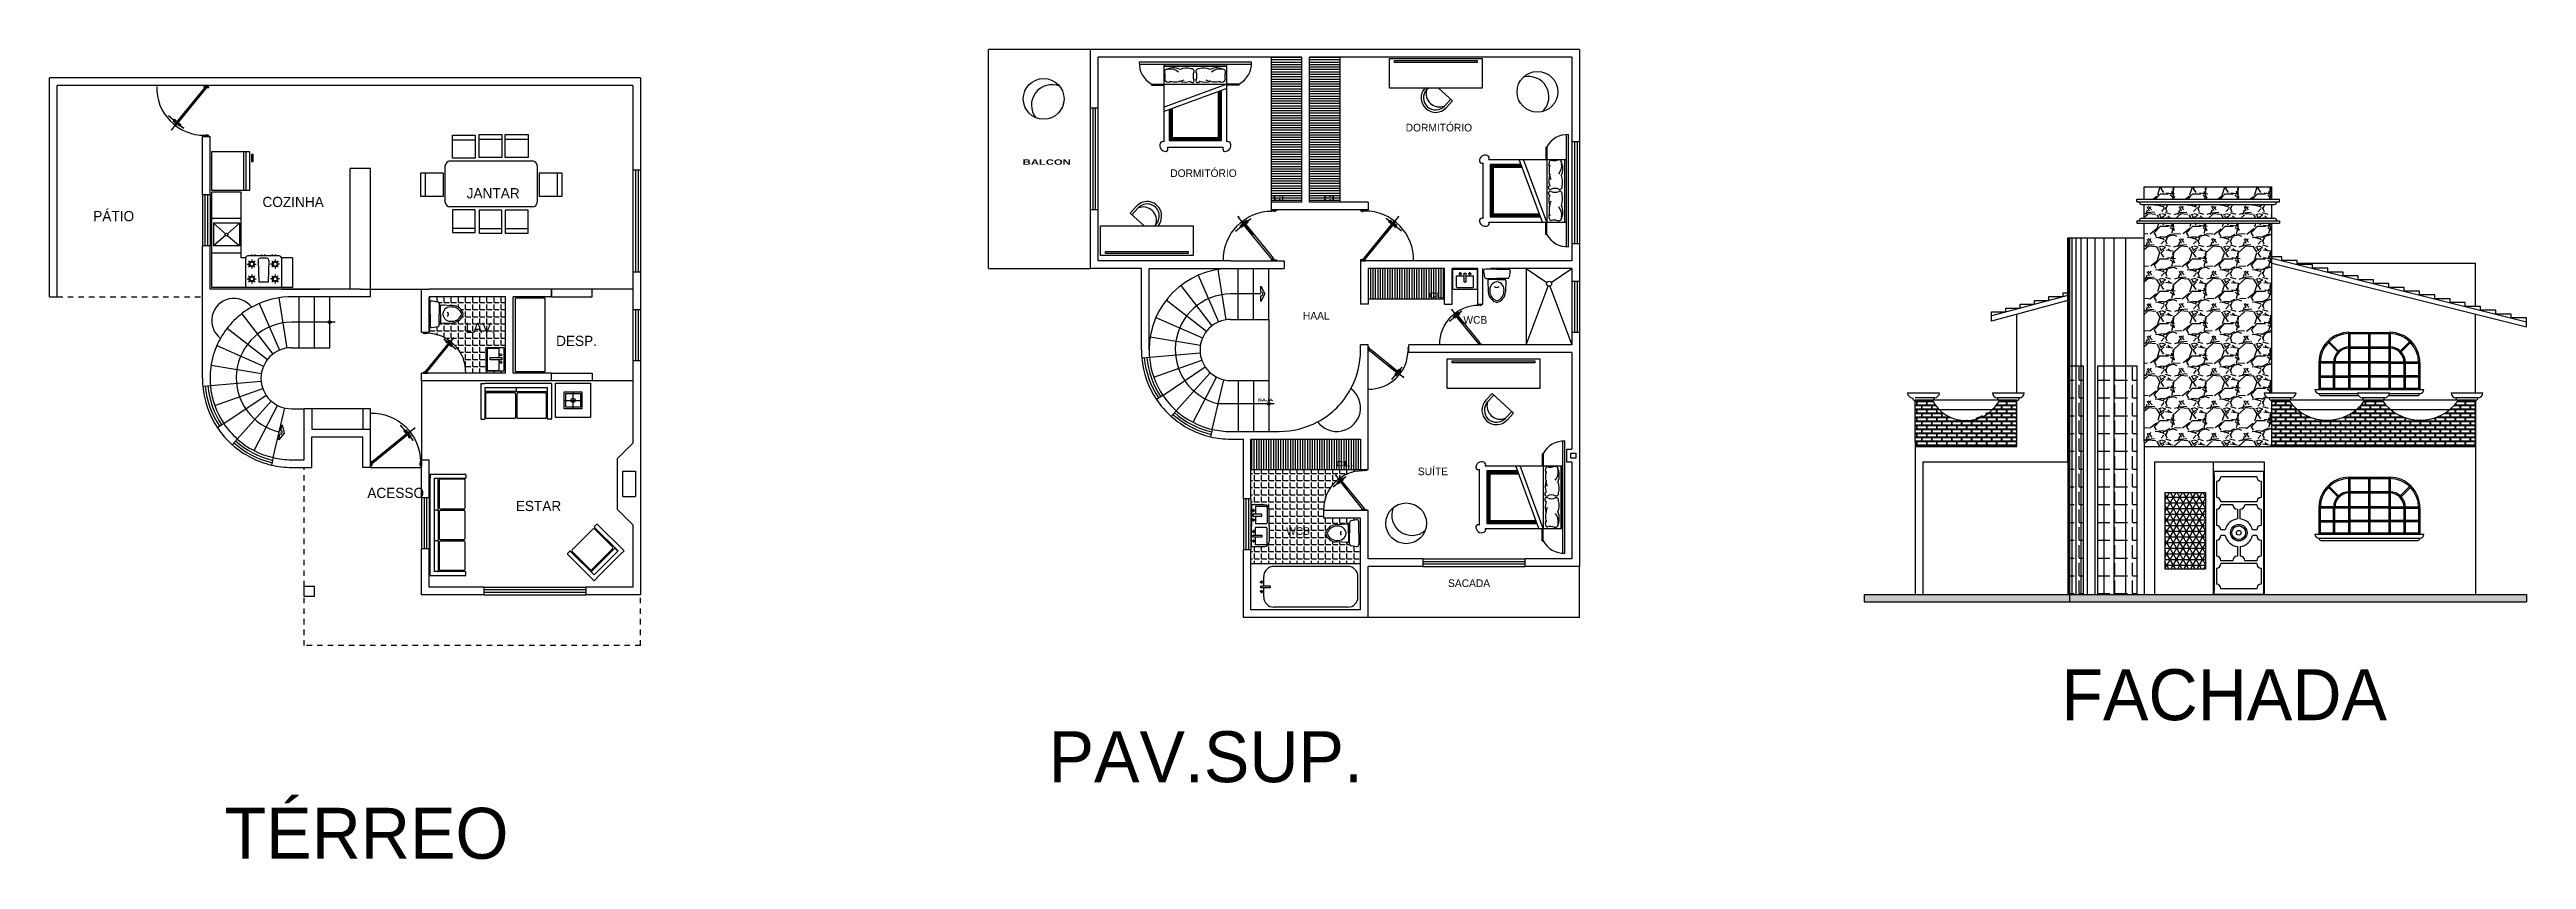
# Model space of a CAD drawing. Header units: millimetres. Extents: x 212.8 to 261.5, y 118.1 to 134.
import ezdxf

# ---------------------------------------------------------------- set-up
doc = ezdxf.new("R2010")
doc.units = ezdxf.units.MM
doc.linetypes.add('ACAD_ISO02W100', pattern=[15, 12, -3])
for name, color, linetype in [('LETRAS', 5, 'Continuous'), ('MARGEN', 7, 'Continuous'), ('MUEBLES', 3, 'Continuous'), ('murito', 8, 'Continuous'), ('MURO', 3, 'Continuous'), ('muros', 1, 'Continuous'), ('NORTE', 7, 'Continuous'), ('PUERTAS', 4, 'Continuous'), ('ventanas', 5, 'Continuous')]:
    doc.layers.add(name, color=color, linetype=linetype)
doc.styles.add('SANSSERIFBOLD', font='sasb____.pfb', dxfattribs={"height": 0.12})
pattern_1 = [(90, (16.60733, -106.12058), (-0.047625, 3e-18), [])]
pattern_2 = [(228.0128, (42.88809, -86.331833), (-5.0800043165, -5.7150070224), [0.0854302, -8.457625]), (184.9697, (42.830938, -86.395333), (7.6200123265, 0.6349955188), [0.1466012, -14.5135]), (132.5104, (42.684888, -86.408033), (6.3499953796, -6.985006823), [0.1033705, -10.233675]), (267.2737, (42.437238, -86.566783), (0.6349972427, 12.6999959133), [0.1335012, -13.2166]), (292.8337, (42.430888, -86.700133), (-3.175009014, 7.6200043325), [0.1309085, -12.95995]), (357.2737, (42.481688, -86.820783), (-12.6999959133, 0.6349972427), [0.1335012, -13.2166]), (37.6942, (42.615038, -86.827133), (-8.2550052153, -6.3499943392), [0.1765485, -17.478275]), (72.2553, (42.754738, -86.719183), (4.4450088914, 13.9700040515), [0.16668, -16.501325]), (121.4296, (42.805538, -86.560433), (-5.0800013088, 8.25499029), [0.1339532, -13.261375]), (175.2364, (42.73569, -86.446133), (6.984994513, -0.634994041), [0.1529282, -7.493475]), (222.3974, (42.583288, -86.433433), (-7.6200002293, -6.9849909127), [0.1977695, -19.5792]), (138.8141, (43.06589, -86.57313), (-4.444997169, 3.809994139), [0.0675012, -6.68265]), (171.4692, (43.015088, -86.528683), (8.254987399, -1.2700032), [0.1284205, -12.71365]), (225, (42.8881, -86.50963), (-9e-17, -0.6349996), [0.0898023, -0.8082225]), (203.1986, (42.84364, -86.43343), (3.175010706, 1.270005569), [0.0483603, -4.78765]), (291.8014, (42.79919, -86.45248), (-0.635000445, 1.905001227), [0.0683915, -3.3512]), (30.9638, (42.82459, -86.51598), (1.90499799, 1.27000099), [0.11108, -3.591575]), (161.5651, (42.91984, -86.45883), (1.27000058, -0.63499906), [0.0803218, -1.927725]), (16.3895, (42.430888, -86.452483), (6.3500035035, 1.9049960375), [0.112522, -11.1397]), (70.3462, (42.53884, -86.420733), (-2.539992922, -6.984990122), [0.0943998, -9.34555]), (293.1986, (42.91984, -86.33183), (-1.270005569, 3.175010706), [0.09672, -4.7393]), (343.6105, (42.957938, -86.420733), (-6.3500035035, 1.9049960375), [0.112522, -11.1397]), (339.444, (42.43089, -86.84618), (-3.175003941, 1.269998459), [0.1085088, -5.316925]), (294.7751, (42.53249, -86.884283), (-3.174992601, 6.9849967565), [0.090918, -9.0009]), (66.8014, (42.92619, -86.96683), (1.270005569, 3.175010706), [0.09672, -4.7393]), (17.354, (42.964288, -86.877933), (-8.2550004455, -2.539996169), [0.1064458, -10.5381]), (69.444, (42.61504, -86.96683), (-1.269998459, -3.175003941), [0.0542545, -5.3712]), (101.3099, (42.88809, -86.96683), (-0.634996866, 2.539991865), [0.0323787, -3.2055]), (165.9638, (42.88174, -86.93508), (1.90500134, -0.6349989), [0.1309085, -2.4872625]), (186.009, (42.754738, -86.903333), (6.349990636, 0.634998517), [0.1213168, -12.01035]), (303.6901, (42.82459, -86.57313), (-0.63500022, 1.26999877), [0.091581, -2.197945]), (353.1572, (42.875388, -86.649333), (10.7950044642, -1.270005688), [0.1598893, -15.829]), (60.9454, (43.03414, -86.66838), (-2.539994091, -4.444989403), [0.065377, -6.47235]), (90, (43.0659, -86.61123), (-0.635, 0.635), [0.0381, -0.5969]), (120.2564, (42.74204, -86.884283), (2.539994617, -4.444997758), [0.0882167, -8.733475]), (48.0128, (42.69759, -86.808083), (5.0800043165, 5.7150070224), [0.1708608, -8.3722]), (0, (42.8119, -86.6811), (0.635, 0.635), [0.1651, -0.4699]), (325.3048, (42.976988, -86.681083), (-6.349988998, 4.4450004226), [0.1004025, -9.939825]), (254.0546, (43.05954, -86.73823), (-0.63500162, -2.54000605), [0.0924573, -4.530425]), (207.646, (43.034138, -86.827133), (-12.0649957623, -6.3500039937), [0.1505363, -14.903125]), (175.4261, (42.900788, -86.896983), (-8.2550019012, 0.6349969278), [0.1592572, -15.76645]), (175.4261, (42.900788, -86.896983), (-8.2550019012, 0.6349969278), [0.1592572, -15.76645])]

msp = doc.modelspace()

# ---------------------------------------------------------------- texts
at = {"layer": 'LETRAS', "color": 2}
for s, height, p in [('DORMITÓRIO', 0.15, (239.463, 132.356)), ('DORMITÓRIO', 0.15, (234.843, 131.462)), ('PÁTIO', 0.2, (213.705, 130.594)), ('COZINHA', 0.2, (217.026, 130.872)), ('JANTAR', 0.2, (221.034, 131.043)), ('DESP.', 0.2, (222.789, 128.144)), ('HAAL', 0.15, (237.447, 128.662)), ('WCB', 0.15, (240.595, 128.581)), ('SUÍTE', 0.15, (239.703, 125.606)), ('ACESSO', 0.2, (219.084, 125.159)), ('ESTAR', 0.2, (221.998, 124.902))]:
    msp.add_text(s, height=height, dxfattribs=at).set_placement(p)
at = {"layer": 'LETRAS', "color": 2, "style": 'SANSSERIFBOLD', "width": 1.5}
msp.add_text('BALCON', height=0.1052, dxfattribs=at).set_placement((231.947, 131.702))
at = {"layer": 'LETRAS', "style": 'SANSSERIFBOLD', "width": 1.5}
for s, height, p in [('CL', 0.1052, (236.859, 131)), ('CL', 0.1052, (237.848, 130.994)), ('BAJA', 0.0526, (236.563, 127.059)), ('CL.', 0.1052, (238.084, 125.779))]:
    msp.add_text(s, height=height, dxfattribs=at).set_placement(p)
at = {"layer": 'LETRAS'}
for s, height, p in [('LAV.', 0.2, (221.012, 128.401)), ('WCB', 0.15, (237.118, 124.435))]:
    msp.add_text(s, height=height, dxfattribs=at).set_placement(p)
at = {"layer": 'LETRAS', "color": 3}
msp.add_text('SACADA', height=0.15, dxfattribs=at).set_placement((240.295, 123.411))
at = {"layer": 'LETRAS', "color": 0}
for s, p in [('FACHADA', (252.332, 120.796)), ('PAV.SUP.', (232.455, 119.578)), ('TÉRREO', (216.282, 118.075))]:
    msp.add_text(s, height=1, dxfattribs=at).set_placement(p)
at = {"layer": 'MUEBLES', "color": 5, "linetype": 'Continuous', "style": 'SANSSERIFBOLD', "width": 1.5}
msp.add_text('CL', height=0.1052, dxfattribs=at).set_placement((239.908, 129.09))

# ---------------------------------------------------------------- blocks, each defined once
blk = doc.blocks.new('PUERTA-P')
at = {"color": 8, "linetype": 'Continuous'}
for p, q in [((0, 0), (-0.1, 0)), ((-0.1, 0), (-0.1, -0.02)), ((0, -0.02), (0, 0)), ((-0.085, -0.025), (-0.687, -0.763)), ((-0.659, -0.785), (-0.058, -0.047)), ((-0.1, -0.02), (0, -0.02)), ((-0.058, -0.047), (-0.085, -0.025)), ((-0.03, -0.02), (-0.05, -0.02)), ((-0.05, -0.02), (-0.05, -0.03)), ((-0.05, -0.03), (-0.03, -0.03)), ((-0.03, -0.03), (-0.03, -0.02)), ((-0.807, -0.584), (-0.505, -0.835)), ((-0.804, -0.58), (-0.784, -0.598)), ((-0.455, -0.506), (-0.755, -0.873)), ((-0.735, -0.858), (-0.75, -0.877)), ((-0.683, -0.656), (-0.715, -0.695)), ((-0.715, -0.695), (-0.681, -0.717)), ((-0.655, -0.686), (-0.683, -0.656)), ((-0.681, -0.717), (-0.655, -0.686)), ((-0.657, -0.691), (-0.676, -0.714)), ((-0.676, -0.714), (-0.662, -0.725)), ((-0.662, -0.725), (-0.643, -0.702)), ((-0.643, -0.702), (-0.657, -0.691)), ((-0.627, -0.754), (-0.608, -0.73)), ((-0.614, -0.765), (-0.627, -0.754)), ((-0.615, -0.77), (-0.59, -0.739)), ((-0.587, -0.799), (-0.615, -0.77)), ((-0.595, -0.742), (-0.614, -0.765)), ((-0.608, -0.73), (-0.595, -0.742)), ((-0.59, -0.739), (-0.555, -0.761)), ((-0.555, -0.761), (-0.587, -0.799)), ((-0.522, -0.813), (-0.501, -0.83)), ((-0.03, -0.97), (-0.05, -0.97)), ((-0.05, -0.97), (-0.05, -0.98)), ((-0.03, -0.98), (-0.03, -0.97)), ((0, -0.98), (-0.1, -0.98)), ((-0.1, -0.98), (-0.1, -1)), ((-0.1, -1), (0, -1)), ((-0.05, -0.98), (-0.03, -0.98)), ((0, -1), (0, -0.98))]:
    blk.add_line(p, q, dxfattribs=at)
blk.add_arc((-0.085, -0.022), 0.957, 178.6535, 270, dxfattribs=at)
blk.add_ellipse((-0.085, -0.022), major_axis=(0.00177, 0.00177), ratio=1, dxfattribs=at)
blk = doc.blocks.new('PUERTA')
at = {"xscale": -0.9, "yscale": 0.9, "zscale": 0.9, "rotation": 180}
blk.add_blockref('PUERTA-P', (0, 0), dxfattribs=at)

# ---------------------------------------------------------------- hatches: boundary and pattern name
at = {"layer": 'LETRAS'}
h = msp.add_hatch(dxfattribs=at)
h.set_pattern_fill('NET3', color=256, scale=0.035, style=0)
h.set_pattern_definition([(0, (33.37531, 18.38129), (0, 0.111125), []), (60, (33.37531, 18.38129), (-0.096237073, 0.0555625), []), (120, (33.37531, 18.38129), (-0.096237073, -0.0555625), [])])
h.paths.add_polyline_path([(254.36, 123.767), (255.16, 123.767), (255.16, 125.267), (254.36, 125.267)])
at = {"layer": 'MUEBLES', "linetype": 'Continuous'}
h = msp.add_hatch(dxfattribs=at)
h.set_pattern_fill('LINE', color=15, scale=0.015, style=0)
h.set_pattern_definition([(0, (16.60733, -106.12058), (0, 0.047625), [])])
h.paths.add_polyline_path([(237.427, 133.815), (236.827, 133.815), (236.827, 130.965), (237.427, 130.965)])
h.paths.add_polyline_path([(237.577, 130.965), (238.177, 130.965), (238.177, 133.815), (237.577, 133.815)])
h.paths.add_polyline_path([(236.831, 130.969), (237.319, 130.969), (237.319, 131.134), (236.831, 131.134)], flags=24)
h.paths.add_polyline_path([(237.82, 130.963), (238.308, 130.963), (238.308, 131.128), (237.82, 131.128)], flags=9)
h = msp.add_hatch(dxfattribs=at)
h.set_pattern_fill('LINE', color=15, scale=0.015, angle=90, style=0)
h.set_pattern_definition(pattern_1)
h.paths.add_polyline_path([(240.227, 129.065), (240.227, 129.665), (238.727, 129.665), (238.727, 129.065)])
at = {"layer": 'MUEBLES'}
h = msp.add_hatch(dxfattribs=at)
h.set_pattern_fill('ANGLE,_O', color=4, scale=0.02)
h.set_pattern_definition([(0, (-2.7875, 0.1942), (0, 0.1397), [0.1016, -0.0381]), (90, (-2.7875, 0.1942), (-0.1397, 9e-18), [0.1016, -0.0381])])
h.paths.add_polyline_path([(221.797, 129.11), (220.297, 129.11), (220.297, 128.41), (220.262, 128.41), (220.262, 128.394, -0.416551), (221.016, 127.61), (221.797, 127.61)])
h.paths.add_polyline_path([(221.764, 128.115), (221.764, 127.648), (221.417, 127.648), (221.417, 128.115)], flags=16)
h.paths.add_polyline_path([(221.454, 128.098), (221.666, 128.098), (221.666, 127.915), (221.721, 127.915), (221.721, 127.87), (221.666, 127.87), (221.666, 127.66), (221.454, 127.66, -0.414214), (221.438, 127.677), (221.438, 128.082, -0.414214)], flags=0)
h.paths.add_polyline_path([(220.759, 128.601), (220.537, 128.591, -0.427887), (220.518, 128.608), (220.518, 128.621), (220.495, 128.621), (220.495, 128.561, -0.364335), (220.466, 128.526), (220.358, 128.507, -0.465916), (220.315, 128.542), (220.315, 128.77), (220.315, 128.997, -0.465916), (220.358, 129.032), (220.466, 129.013, -0.364335), (220.495, 128.978), (220.495, 128.918), (220.518, 128.918), (220.518, 128.931, -0.427887), (220.537, 128.949), (220.759, 128.938, -0.33747), (220.968, 128.77, -0.33747)], flags=16)
h.paths.add_polyline_path([(221.724, 127.968, -1), (221.684, 127.968, -1)], flags=0)
h.paths.add_polyline_path([(220.75, 128.632, -0.443862), (220.563, 128.77, -0.443862), (220.75, 128.908, -0.324581), (220.936, 128.77, -0.324581)], flags=0)
h.paths.add_polyline_path([(221.724, 127.822, -1), (221.684, 127.822, -1)], flags=0)
at = {"layer": 'MUEBLES', "linetype": 'Continuous'}
h = msp.add_hatch(dxfattribs=at)
h.set_pattern_fill('LINE', color=15, scale=0.015, angle=90, style=0)
h.set_pattern_definition(pattern_1)
h.paths.add_polyline_path([(238.577, 125.715), (238.577, 126.315), (236.427, 126.315), (236.427, 125.715)])
h.paths.add_polyline_path([(238.057, 125.749), (238.461, 125.749), (238.461, 125.914), (238.057, 125.914)], flags=24)
at = {"layer": 'MUEBLES'}
h = msp.add_hatch(dxfattribs=at)
h.set_pattern_fill('ANGLE,_O', color=4, scale=0.02)
h.set_pattern_definition([(0, (16.60733, -106.12058), (0, 0.1397), [0.1016, -0.0381]), (90, (16.60733, -106.12058), (-0.1397, 9e-18), [0.1016, -0.0381])])
h.paths.add_polyline_path([(236.427, 125.715), (236.427, 125.14), (236.427, 124.14), (236.427, 123.865), (238.577, 123.865), (238.577, 124.765), (237.858, 124.765), (237.858, 124.915, -0.41651), (238.612, 125.699), (238.612, 125.715), (238.577, 125.715)])
h.paths.add_polyline_path([(236.787, 124.926), (236.787, 124.614), (236.787, 124.302, -0.414214), (236.687, 124.202), (236.44, 124.202), (236.44, 124.614), (236.44, 125.026), (236.687, 125.026, -0.414214)], flags=16)
h.paths.add_polyline_path([(236.746, 124.652), (236.518, 124.652), (236.518, 124.802), (236.463, 124.802), (236.463, 124.838), (236.518, 124.838), (236.518, 124.989), (236.746, 124.989)], flags=0)
h.paths.add_polyline_path([(236.746, 124.24), (236.518, 124.24), (236.518, 124.39), (236.463, 124.39), (236.463, 124.426), (236.518, 124.426), (236.518, 124.577), (236.746, 124.577)], flags=0)
h.paths.add_polyline_path([(238.098, 124.634), (238.362, 124.646), (238.362, 124.704), (238.542, 124.735), (238.542, 124.465), (238.542, 124.195), (238.362, 124.227), (238.362, 124.284), (238.098, 124.297, -0.33747), (237.889, 124.465, -0.33747)], flags=16)
h.paths.add_polyline_path([(238.107, 124.603, -0.443862), (238.294, 124.465, -0.443862), (238.107, 124.327, -0.324581), (237.921, 124.465, -0.324581)], flags=0)
at = {"layer": 'murito'}
msp.add_hatch(color=256, dxfattribs=at).paths.add_polyline_path([(261.46, 123.267), (256.298, 123.267), (256.298, 123.267), (255.33, 123.267), (255.33, 123.267), (248.46, 123.267), (248.46, 123.117), (261.46, 123.117)])
at = {"layer": 'muros'}
h = msp.add_hatch(dxfattribs=at)
h.set_pattern_fill('BRICKS,_O', color=30, scale=0.392, pattern_type=2)
h.set_pattern_definition([(0, (160.4069, -140.75107), (0.098, 0.0784), [0.18424, -0.01176]), (0, (160.4069, -140.68443), (0.098, 0.0784), [0.18424, -0.01176]), (90, (160.4069, -140.75107), (-0.098, 0.0784), [0.06664, -0.09016]), (90, (160.39514, -140.75107), (-0.098, 0.0784), [0.06664, -0.09016])])
h.paths.add_polyline_path([(260.46, 126.167), (260.46, 127.079), (260.124, 127.079, -0.527798), (258.626, 127.079), (258.29, 127.079, -0.527798), (256.793, 127.079), (256.457, 127.079), (256.457, 126.167)])
at = {"layer": 'NORTE'}
h = msp.add_hatch(dxfattribs=at)
h.set_pattern_fill('GRAVEL', color=31, scale=0.025, style=0)
h.set_pattern_definition(pattern_2)
h.paths.add_polyline_path([(256.46, 130.654), (256.46, 130.924), (253.96, 130.924), (253.96, 130.654)])
h.paths.add_polyline_path([(253.96, 131.267), (253.96, 131.024), (256.46, 131.024), (256.46, 131.267)])
h = msp.add_hatch(dxfattribs=at)
h.set_pattern_fill('GRAVEL', color=31, scale=0.025, style=0)
h.set_pattern_definition(pattern_2)
h.paths.add_polyline_path([(256.46, 130.554), (253.96, 130.554), (253.96, 126.267), (253.96, 126.167), (256.457, 126.167), (256.457, 127.079, -0.414214), (256.409, 127.127, -0.414214), (256.313, 127.223), (256.46, 127.223)])
at = {"layer": 'PUERTAS'}
h = msp.add_hatch(dxfattribs=at)
h.set_pattern_fill('ANGLE', color=256, scale=0.05, style=0)
h.set_pattern_definition([(0, (42.4309, -86.96683), (0, 0.34925), [0.254, -0.09525]), (90, (42.4309, -86.96683), (-0.34925, 2e-17), [0.254, -0.09525])])
h.paths.add_polyline_path([(253.815, 127.752), (253.044, 127.752), (253.044, 123.267), (253.815, 123.267)])
h.paths.add_polyline_path([(252.757, 127.752), (252.46, 127.752), (252.46, 125.867), (252.46, 123.267), (252.757, 123.267)])

# ---------------------------------------------------------------- linework, layer by layer
for p, q in [((257.968, 128.411), (257.968, 127.291)), ((257.981, 128.386), (258.774, 128.386)), ((257.993, 128.411), (257.993, 127.291)), ((258.365, 127.291), (258.365, 128.411)), ((258.377, 127.291), (258.377, 128.411)), ((258.39, 127.291), (258.39, 128.411)), ((258.762, 128.411), (258.762, 127.291)), ((258.787, 128.411), (258.787, 127.291)), ((257.762, 128.019), (257.552, 128.229)), ((257.78, 128.036), (257.57, 128.246)), ((257.981, 128.127), (258.774, 128.127)), ((257.981, 128.102), (258.774, 128.102)), ((258.975, 128.036), (259.185, 128.246)), ((258.993, 128.019), (259.203, 128.229)), ((257.981, 127.83), (257.387, 127.83)), ((257.981, 127.805), (257.387, 127.805)), ((257.387, 127.559), (257.981, 127.559)), ((257.387, 127.534), (257.981, 127.534)), ((257.412, 127.818), (257.412, 127.291)), ((257.671, 127.291), (257.671, 127.818)), ((257.684, 127.291), (257.684, 127.818)), ((257.696, 127.291), (257.696, 127.818)), ((258.774, 127.83), (257.981, 127.83)), ((258.774, 127.805), (257.981, 127.805)), ((259.368, 127.559), (257.981, 127.559)), ((259.368, 127.534), (257.981, 127.534)), ((258.774, 127.83), (259.368, 127.83)), ((258.774, 127.805), (259.368, 127.805)), ((259.059, 127.291), (259.059, 127.818)), ((259.084, 127.291), (259.084, 127.818)), ((259.343, 127.818), (259.343, 127.291)), ((257.387, 127.316), (259.368, 127.316)), ((258.829, 126.867), (258.829, 126.887)), ((257.968, 125.567), (257.968, 124.447)), ((257.981, 125.542), (258.774, 125.542)), ((257.993, 125.567), (257.993, 124.447)), ((258.365, 124.447), (258.365, 125.567)), ((258.377, 124.447), (258.377, 125.567)), ((258.39, 124.447), (258.39, 125.567)), ((258.762, 125.567), (258.762, 124.447)), ((258.787, 125.567), (258.787, 124.447)), ((257.981, 124.986), (257.387, 124.986)), ((257.981, 124.961), (257.387, 124.961)), ((257.412, 124.973), (257.412, 124.447)), ((257.762, 125.175), (257.552, 125.384)), ((257.78, 125.192), (257.57, 125.402)), ((257.671, 124.447), (257.671, 124.973)), ((257.684, 124.447), (257.684, 124.973)), ((257.696, 124.447), (257.696, 124.973)), ((257.981, 125.283), (258.774, 125.283)), ((257.981, 125.258), (258.774, 125.258)), ((258.774, 124.986), (257.981, 124.986)), ((258.774, 124.961), (257.981, 124.961)), ((258.774, 124.986), (259.368, 124.986)), ((258.774, 124.961), (259.368, 124.961)), ((258.975, 125.192), (259.185, 125.402)), ((258.993, 125.175), (259.203, 125.384)), ((259.059, 124.447), (259.059, 124.973)), ((259.084, 124.447), (259.084, 124.973)), ((259.343, 124.973), (259.343, 124.447)), ((257.387, 124.714), (257.981, 124.714)), ((257.387, 124.689), (257.981, 124.689)), ((257.387, 124.472), (259.368, 124.472)), ((259.368, 124.714), (257.981, 124.714)), ((259.368, 124.689), (257.981, 124.689)), ((261.46, 123.267), (261.46, 123.117))]:
    msp.add_line(p, q)
for centre, radius, start, end in [((257.981, 127.818), 0.569, 90, 180), ((258.774, 127.818), 0.569, 360, 90), ((257.981, 127.818), 0.309, 90, 180), ((257.981, 127.818), 0.284, 90, 180), ((258.774, 127.818), 0.309, 0, 90), ((258.774, 127.818), 0.284, 0, 90), ((257.981, 124.973), 0.569, 90, 180), ((258.774, 124.973), 0.569, 360, 90), ((257.981, 124.973), 0.309, 90, 180), ((257.981, 124.973), 0.284, 90, 180), ((258.774, 124.973), 0.309, 0, 90), ((258.774, 124.973), 0.284, 0, 90)]:
    msp.add_arc(centre, radius, start, end)
at = {"layer": 'LETRAS', "color": 2}
for p, q in [((252.46, 125.867), (252.46, 130.267)), ((252.46, 130.267), (253.96, 130.267)), ((252.46, 127.752), (252.757, 127.752)), ((252.757, 127.752), (252.757, 123.267)), ((253.044, 127.752), (253.044, 123.267)), ((253.044, 127.752), (253.815, 127.752)), ((253.815, 127.752), (253.815, 123.267)), ((252.46, 125.867), (252.46, 123.267))]:
    msp.add_line(p, q, dxfattribs=at)
at = {"layer": 'LETRAS'}
for p, q in [((252.46, 129.137), (250.96, 128.737)), ((252.46, 129.034), (250.96, 128.634)), ((250.96, 128.634), (250.96, 128.737)), ((251.46, 127.223), (251.46, 128.767)), ((249.314, 127.223), (249.939, 127.223)), ((249.794, 127.079), (249.458, 127.079)), ((249.842, 127.127), (249.46, 127.127)), ((249.46, 126.267), (249.46, 127.079)), ((251.124, 127.079), (249.626, 127.079)), ((250.947, 126.887), (249.94, 126.887)), ((250.98, 127.223), (251.604, 127.223)), ((251.508, 127.127), (251.076, 127.127)), ((251.46, 127.079), (251.124, 127.079)), ((251.46, 126.167), (251.46, 127.079)), ((249.46, 126.267), (249.46, 123.267)), ((249.46, 126.167), (251.46, 126.167)), ((249.61, 125.867), (252.46, 125.867)), ((249.61, 125.867), (249.61, 123.267)), ((255.31, 125.867), (256.31, 125.867)), ((255.31, 125.867), (255.31, 123.267)), ((254.36, 125.267), (254.36, 123.767)), ((254.36, 125.267), (255.16, 125.267)), ((255.16, 125.267), (255.16, 123.767)), ((254.36, 123.767), (255.16, 123.767))]:
    msp.add_line(p, q, dxfattribs=at)
for centre, radius, start, end in [((249.41, 127.223), 0.096, 180, 270), ((249.458, 127.127), 0.048, 180, 270), ((249.794, 127.127), 0.048, 270, 0), ((250.459, 127.432), 0.752, 207.9368, 332.0632), ((249.842, 127.223), 0.096, 270, 0), ((251.076, 127.223), 0.096, 180, 270), ((251.124, 127.127), 0.048, 180, 270), ((251.46, 127.127), 0.048, 270, 0), ((251.508, 127.223), 0.096, 270, 0)]:
    msp.add_arc(centre, radius, start, end, dxfattribs=at)
at = {"layer": 'MARGEN'}
for p, q in [((236.622, 129.315), (236.697, 129.165)), ((236.622, 129.203), (236.622, 129.315)), ((240.459, 129.52), (240.61, 129.52)), ((240.459, 129.308), (240.459, 129.52)), ((240.565, 129.563), (240.504, 129.563)), ((240.535, 129.532), (240.535, 129.593)), ((240.646, 129.52), (240.797, 129.52)), ((240.752, 129.563), (240.691, 129.563)), ((240.721, 129.532), (240.721, 129.593)), ((240.797, 129.308), (240.797, 129.52)), ((240.991, 129.608), (241.01, 129.5)), ((241.253, 129.65), (241.026, 129.65)), ((241.045, 129.47), (241.253, 129.47)), ((241.074, 129.429), (241.084, 129.207)), ((241.253, 129.447), (241.092, 129.447)), ((241.105, 129.447), (241.105, 129.47)), ((241.253, 129.65), (241.48, 129.65)), ((241.462, 129.47), (241.253, 129.47)), ((241.253, 129.447), (241.414, 129.447)), ((241.402, 129.447), (241.402, 129.47)), ((241.432, 129.429), (241.422, 129.207)), ((241.516, 129.608), (241.497, 129.5)), ((236.622, 129.165), (236.027, 129.165)), ((236.697, 129.165), (236.622, 129.015)), ((236.622, 129.015), (236.622, 129.128)), ((240.475, 129.292), (240.78, 129.292)), ((218.45, 128.61), (217.597, 128.61)), ((236.88, 127.008), (235.787, 127.008)), ((217.452, 126.432), (217.345, 126.303)), ((217.345, 126.303), (217.37, 126.412)), ((217.387, 126.485), (217.412, 126.595)), ((217.412, 126.595), (217.452, 126.432))]:
    msp.add_line(p, q, dxfattribs=at)
at = {"layer": 'MARGEN', "color": 7, "linetype": 'Continuous'}
for p, q in [((242.512, 125.79), (242.512, 124.559)), ((242.143, 124.317), (242.163, 124.317))]:
    msp.add_line(p, q, dxfattribs=at)
at = {"layer": 'MARGEN'}
for points in [[(240.386, 129.649), (240.866, 129.649), (240.866, 129.252), (240.386, 129.252)], [(240.61, 129.394), (240.61, 129.574), (240.646, 129.574), (240.646, 129.394)]]:
    msp.add_lwpolyline(points, close=True, dxfattribs=at)
for centre, radius in [((240.535, 129.563), 0.0187), ((240.535, 129.563), 0.0167), ((240.721, 129.563), 0.0187), ((240.721, 129.563), 0.0167), ((218.347, 128.61), 0.0289), ((236.777, 127.008), 0.0289)]:
    msp.add_circle(centre, radius, dxfattribs=at)
for centre, radius, start, end in [((241.026, 129.614), 0.036, 90, 189.9262), ((241.045, 129.506), 0.036, 189.9262, 270), ((241.092, 129.429), 0.018, 90, 182.6618), ((241.269, 129.247), 0.157, 95.694, 191.4324), ((241.238, 129.247), 0.157, 348.5676, 84.306), ((241.414, 129.429), 0.018, 357.3382, 90), ((241.462, 129.506), 0.036, 270, 350.0738), ((241.48, 129.614), 0.036, 350.0738, 90), ((236.035, 128.072), 1.093, 90.429, 256.8964), ((236.622, 129.165), 0.0375, 270, 90), ((240.475, 129.308), 0.0162, 180, 270), ((240.78, 129.308), 0.0162, 270, 360), ((241.306, 129.213), 0.222, 181.5812, 256.1733), ((241.313, 129.217), 0.198, 180.4807, 252.4105), ((241.25, 129.349), 0.0581, 224.0559, 315.9441), ((241.194, 129.217), 0.198, 287.5895, 359.5193), ((241.2, 129.213), 0.222, 283.8267, 358.4188), ((217.605, 127.518), 1.093, 90.429, 258.0196), ((217.379, 126.449), 0.0375, 256.9485, 76.9485)]:
    msp.add_arc(centre, radius, start, end, dxfattribs=at)
at = {"layer": 'MUEBLES', "color": 15, "linetype": 'Continuous'}
for p, q in [((236.436, 133.714), (234.235, 133.714)), ((236.827, 130.965), (236.827, 133.815)), ((238.177, 130.965), (238.177, 133.815)), ((236.436, 133.673), (234.235, 133.673)), ((234.477, 133.287), (234.72, 133.287)), ((234.477, 133.267), (234.72, 133.267)), ((234.72, 132.15), (234.72, 133.673)), ((235.951, 133.639), (234.72, 133.639)), ((234.72, 133.636), (235.951, 133.636)), ((235.951, 133.287), (234.72, 132.833)), ((234.72, 133.287), (235.951, 133.287)), ((235.951, 133.201), (234.72, 132.747)), ((235.951, 132.15), (235.951, 133.673)), ((236.193, 133.287), (235.951, 133.287)), ((236.193, 133.267), (235.951, 133.267)), ((236.193, 133.267), (236.193, 133.287)), ((239.875, 133.177), (239.904, 133.208)), ((240.383, 132.957), (240.11, 133.208)), ((234.821, 132.784), (234.821, 132.178)), ((234.841, 132.791), (234.841, 132.198)), ((234.861, 132.806), (234.861, 132.218)), ((234.881, 132.806), (234.881, 132.238)), ((235.789, 132.238), (235.789, 133.142)), ((235.81, 132.218), (235.81, 133.149)), ((235.83, 132.198), (235.83, 133.157)), ((235.85, 132.178), (235.85, 133.164)), ((240.225, 132.855), (240.348, 132.989)), ((240.26, 132.822), (240.383, 132.957)), ((234.881, 132.238), (235.789, 132.238)), ((242.618, 130.092), (242.618, 132.293)), ((242.659, 130.092), (242.659, 132.293)), ((216.777, 131.953, 0.088), (216.029, 131.953, 0.088)), ((216.029, 131.953, 0.088), (216.029, 131.205, 0.088)), ((216.653, 131.953, 0.088), (216.653, 131.205, 0.088)), ((216.697, 131.953, 0.088), (216.697, 131.205, 0.088)), ((216.777, 131.205, 0.088), (216.777, 131.953, 0.088)), ((216.81, 131.903, 0.88), (216.81, 131.767, 0.88)), ((216.844, 131.903, 0.88), (216.81, 131.903, 0.88)), ((216.81, 131.767, 0.88), (216.844, 131.767, 0.88)), ((216.844, 131.767, 0.88), (216.844, 131.903, 0.88)), ((220.705, 131.776), (222.325, 131.776)), ((220.753, 132.193), (221.203, 132.193)), ((221.277, 132.203), (221.727, 132.203)), ((221.791, 132.203), (222.241, 132.203)), ((235.884, 132.039), (234.787, 132.039)), ((234.821, 132.178), (235.85, 132.178)), ((234.841, 132.198), (235.83, 132.198)), ((234.861, 132.218), (235.81, 132.218)), ((240.984, 130.644), (240.984, 131.741)), ((241.096, 131.808), (242.618, 131.808)), ((242.147, 130.577), (241.692, 131.808)), ((242.233, 130.577), (241.778, 131.808)), ((242.212, 132.051), (242.212, 131.808)), ((242.233, 132.051), (242.233, 131.808)), ((242.233, 131.808), (242.233, 130.577)), ((242.582, 131.808), (242.582, 130.577)), ((242.584, 130.577), (242.584, 131.808)), ((218.747, 129.26), (218.747, 131.627)), ((219.147, 131.627), (218.747, 131.627)), ((219.147, 129.26), (219.147, 131.627)), ((220.218, 131.534), (220.218, 131.084)), ((220.615, 130.966), (220.615, 131.686)), ((222.415, 131.686), (222.415, 130.966)), ((222.816, 131.084), (222.816, 131.534)), ((241.729, 131.707), (241.123, 131.707)), ((241.123, 131.707), (241.123, 130.678)), ((241.737, 131.687), (241.143, 131.687)), ((241.143, 131.687), (241.143, 130.698)), ((241.752, 131.667), (241.163, 131.667)), ((241.163, 131.667), (241.163, 130.718)), ((241.752, 131.647), (241.183, 131.647)), ((241.183, 131.647), (241.183, 130.739)), ((216.029, 131.205, 0.088), (216.777, 131.205, 0.088)), ((216.611, 131.164), (216.03, 131.164)), ((216.03, 129.293), (216.03, 131.164)), ((216.611, 129.873), (216.611, 131.164)), ((222.325, 130.876), (220.705, 130.876)), ((234.179, 130.888), (234.055, 130.754)), ((234.214, 130.855), (234.09, 130.721)), ((216.03, 130.656), (216.611, 130.656)), ((216.067, 130.552, 0.616), (216.302, 130.349, 0.048)), ((216.577, 130.552, 0.616), (216.067, 130.552, 0.616)), ((216.067, 130.552, 0.616), (216.067, 130.112, 0.616)), ((216.302, 130.315, 0.048), (216.067, 130.112, 0.616)), ((216.342, 130.349, 0.048), (216.577, 130.552, 0.616)), ((216.342, 130.315, 0.048), (216.577, 130.112, 0.616)), ((216.577, 130.552, 0.616), (216.577, 130.112, 0.616)), ((220.753, 130.459), (221.203, 130.459)), ((221.277, 130.449), (221.727, 130.449)), ((221.791, 130.449), (222.241, 130.449)), ((234.055, 130.754), (234.328, 130.502)), ((234.564, 130.533), (234.535, 130.502)), ((241.096, 130.577), (242.618, 130.577)), ((241.123, 130.678), (242.109, 130.678)), ((241.143, 130.698), (242.102, 130.698)), ((241.163, 130.718), (242.094, 130.718)), ((241.183, 130.739), (242.087, 130.739)), ((242.212, 130.335), (242.212, 130.577)), ((242.212, 130.335), (242.233, 130.335)), ((242.233, 130.335), (242.233, 130.577)), ((216.03, 129.975), (216.611, 129.975)), ((216.577, 130.112, 0.616), (216.067, 130.112, 0.616)), ((216.693, 129.873), (216.611, 129.873)), ((216.693, 129.867), (216.693, 129.295)), ((217.353, 129.911), (216.737, 129.911)), ((216.754, 129.813, 0.88), (216.797, 129.769, 0.88)), ((216.825, 129.916, 0.88), (216.798, 129.916, 0.88)), ((216.816, 129.839, 0.88), (216.816, 129.777, 0.88)), ((216.878, 129.813, 0.88), (216.835, 129.769, 0.88)), ((216.892, 129.916, 0.88), (216.865, 129.916, 0.88)), ((216.941, 129.822, 0.88), (216.954, 129.398, 0.88)), ((217.105, 129.867, 0.88), (216.985, 129.867, 0.88)), ((217.025, 129.916, 0.88), (216.999, 129.916, 0.88)), ((217.083, 129.916, 0.88), (217.056, 129.916, 0.88)), ((217.149, 129.822, 0.88), (217.136, 129.398, 0.88)), ((217.231, 129.916, 0.88), (217.205, 129.916, 0.88)), ((217.211, 129.813, 0.88), (217.255, 129.769, 0.88)), ((217.294, 129.916, 0.88), (217.268, 129.916, 0.88)), ((217.274, 129.839, 0.88), (217.274, 129.777, 0.88)), ((217.336, 129.813, 0.88), (217.292, 129.769, 0.88)), ((217.617, 129.873), (217.397, 129.873)), ((217.397, 129.867), (217.397, 129.295)), ((217.617, 129.873), (217.617, 129.293)), ((216.728, 129.751, 0.88), (216.79, 129.751, 0.88)), ((216.728, 129.46, 0.88), (216.79, 129.46, 0.88)), ((216.797, 129.732, 0.88), (216.754, 129.688, 0.88)), ((216.754, 129.523, 0.88), (216.797, 129.479, 0.88)), ((216.797, 129.442, 0.88), (216.754, 129.398, 0.88)), ((216.816, 129.724, 0.88), (216.816, 129.663, 0.88)), ((216.816, 129.548, 0.88), (216.816, 129.487, 0.88)), ((216.816, 129.434, 0.88), (216.816, 129.372, 0.88)), ((216.835, 129.732, 0.88), (216.878, 129.688, 0.88)), ((216.878, 129.523, 0.88), (216.835, 129.479, 0.88)), ((216.835, 129.442, 0.88), (216.878, 129.398, 0.88)), ((216.842, 129.751, 0.88), (216.904, 129.751, 0.88)), ((216.842, 129.46, 0.88), (216.904, 129.46, 0.88)), ((217.136, 129.398, 0.88), (216.954, 129.398, 0.88)), ((217.247, 129.751, 0.88), (217.186, 129.751, 0.88)), ((217.247, 129.46, 0.88), (217.186, 129.46, 0.88)), ((217.255, 129.732, 0.88), (217.211, 129.688, 0.88)), ((217.211, 129.523, 0.88), (217.255, 129.479, 0.88)), ((217.211, 129.523, 0.88), (217.255, 129.479, 0.88)), ((217.255, 129.442, 0.88), (217.211, 129.398, 0.88)), ((217.274, 129.724, 0.88), (217.274, 129.663, 0.88)), ((217.274, 129.548, 0.88), (217.274, 129.487, 0.88)), ((217.274, 129.548, 0.88), (217.274, 129.487, 0.88)), ((217.274, 129.434, 0.88), (217.274, 129.372, 0.88)), ((217.292, 129.732, 0.88), (217.336, 129.688, 0.88)), ((217.336, 129.523, 0.88), (217.292, 129.479, 0.88)), ((217.336, 129.523, 0.88), (217.292, 129.479, 0.88)), ((217.292, 129.442, 0.88), (217.336, 129.398, 0.88)), ((217.362, 129.751, 0.88), (217.3, 129.751, 0.88)), ((217.362, 129.46, 0.88), (217.3, 129.46, 0.88)), ((217.617, 129.293), (216.03, 129.293)), ((240.227, 129.065), (238.727, 129.065)), ((221.313, 127.404), (221.39, 127.404)), ((221.313, 127.404), (221.313, 126.716)), ((222.621, 127.404), (221.39, 127.404)), ((222.699, 127.404), (222.621, 127.404)), ((222.699, 127.404), (222.699, 126.716)), ((222.778, 126.739), (222.778, 127.412)), ((222.778, 127.412), (223.467, 127.412)), ((223.467, 127.412), (223.467, 126.739)), ((221.39, 127.326), (222.008, 127.326)), ((221.39, 127.326), (221.39, 126.716)), ((221.996, 127.248), (221.402, 127.248)), ((221.411, 126.741), (221.411, 127.205)), ((221.434, 127.229), (221.971, 127.229)), ((221.994, 127.205), (221.994, 126.741)), ((222.008, 127.326), (222.008, 127.26)), ((222.008, 127.326), (222.621, 127.326)), ((222.02, 127.248), (222.604, 127.248)), ((222.024, 126.741), (222.024, 127.205)), ((222.048, 127.229), (222.573, 127.229)), ((222.596, 127.205), (222.596, 126.741)), ((222.615, 127.326), (222.615, 127.26)), ((222.621, 126.716), (222.621, 127.326)), ((222.948, 126.909), (222.948, 127.242)), ((222.948, 127.242), (223.297, 127.242)), ((222.948, 127.075), (223.297, 127.075)), ((223.297, 126.909), (222.948, 126.909)), ((222.978, 126.939), (222.978, 127.212)), ((222.978, 127.212), (223.267, 127.212)), ((223.267, 126.939), (222.978, 126.939)), ((223.123, 126.909), (223.123, 127.242)), ((223.267, 127.212), (223.267, 126.939)), ((223.297, 127.242), (223.297, 126.909)), ((241.035, 127.077), (241.159, 127.211)), ((241.07, 127.045), (241.194, 127.179)), ((241.579, 126.824), (241.159, 127.211)), ((221.324, 126.704), (221.379, 126.704)), ((221.411, 126.741), (221.39, 126.741)), ((221.971, 126.718), (221.434, 126.718)), ((221.994, 126.741), (222.024, 126.741)), ((222.573, 126.718), (222.048, 126.718)), ((222.596, 126.741), (222.619, 126.741)), ((222.688, 126.704), (222.632, 126.704)), ((223.467, 126.739), (222.778, 126.739)), ((241.42, 126.723), (241.544, 126.857)), ((241.455, 126.69), (241.579, 126.824)), ((242.143, 126.033), (242.143, 125.79)), ((242.163, 126.033), (242.163, 125.79)), ((242.549, 124.074), (242.549, 126.275)), ((242.589, 124.074), (242.589, 126.275)), ((220.318, 125.624), (221.007, 125.624)), ((220.318, 125.624), (220.318, 125.547)), ((220.318, 123.714), (220.318, 125.547)), ((220.396, 125.547), (220.396, 124.929)), ((220.396, 125.547), (221.007, 125.547)), ((220.474, 124.941), (220.474, 125.535)), ((220.493, 125.503), (220.493, 124.967)), ((220.981, 125.526), (220.517, 125.526)), ((220.981, 125.526), (220.981, 125.547)), ((221.004, 124.967), (221.004, 125.503)), ((221.018, 125.613), (221.018, 125.558)), ((236.427, 125.715), (238.577, 125.715)), ((240.914, 124.626), (240.914, 125.723)), ((241.026, 125.79), (242.549, 125.79)), ((241.053, 125.689), (241.053, 124.66)), ((241.66, 125.689), (241.053, 125.689)), ((241.074, 125.669), (241.074, 124.68)), ((241.667, 125.669), (241.074, 125.669)), ((241.094, 125.649), (241.094, 124.7)), ((241.682, 125.649), (241.094, 125.649)), ((241.114, 125.629), (241.114, 124.72)), ((241.682, 125.629), (241.114, 125.629)), ((242.077, 124.559), (241.623, 125.79)), ((242.163, 124.559), (241.709, 125.79)), ((242.163, 125.79), (242.163, 124.559)), ((242.514, 124.559), (242.514, 125.79)), ((220.517, 124.943), (220.981, 124.943)), ((220.981, 124.943), (220.981, 124.913)), ((220.396, 124.929), (220.462, 124.929)), ((220.396, 124.929), (220.396, 123.714)), ((220.474, 124.918), (220.474, 124.333)), ((220.493, 124.889), (220.493, 124.365)), ((220.981, 124.913), (220.517, 124.913)), ((221.004, 124.365), (221.004, 124.889)), ((223.512, 124.547), (223.107, 124.143)), ((223.585, 124.641), (223.543, 124.6)), ((223.543, 124.582), (224.004, 124.121)), ((223.547, 124.547), (223.563, 124.563)), ((223.898, 124.197), (223.547, 124.547)), ((224.122, 124.122), (223.603, 124.641)), ((241.026, 124.559), (242.549, 124.559)), ((241.053, 124.66), (242.04, 124.66)), ((241.074, 124.68), (242.032, 124.68)), ((241.094, 124.7), (242.025, 124.7)), ((241.114, 124.72), (242.017, 124.72)), ((242.143, 124.317), (242.143, 124.559)), ((242.163, 124.317), (242.163, 124.559)), ((220.396, 124.322), (220.462, 124.322)), ((220.474, 124.31), (220.474, 123.726)), ((220.493, 124.288), (220.493, 123.763)), ((220.517, 124.341), (220.981, 124.341)), ((220.981, 124.311), (220.517, 124.311)), ((220.981, 124.341), (220.981, 124.318)), ((221.004, 123.763), (221.004, 124.288)), ((223.014, 124.07), (223.055, 124.111)), ((223.533, 123.534), (223.014, 124.053)), ((223.533, 123.651), (223.073, 124.111)), ((223.107, 124.107), (223.092, 124.092)), ((223.107, 124.107), (223.458, 123.757)), ((223.932, 124.167), (223.484, 123.718)), ((223.493, 123.757), (223.898, 124.162)), ((223.533, 123.651), (223.999, 124.117)), ((224.062, 124.063), (223.591, 123.592)), ((223.999, 124.117), (223.949, 124.167)), ((223.999, 124.117), (224.004, 124.121)), ((224.122, 124.122), (224.062, 124.063)), ((220.318, 123.636), (220.318, 123.714)), ((220.318, 123.636), (221.007, 123.636)), ((221.007, 123.714), (220.396, 123.714)), ((220.517, 123.739), (220.981, 123.739)), ((220.981, 123.739), (220.981, 123.716)), ((221.018, 123.647), (221.018, 123.703)), ((223.533, 123.534), (223.592, 123.592))]:
    msp.add_line(p, q, dxfattribs=at)
at = {"layer": 'MUEBLES', "color": 4}
for p, q in [((220.315, 128.77), (220.315, 128.997)), ((220.358, 129.032), (220.466, 129.013)), ((220.495, 128.978), (220.495, 128.77)), ((220.518, 128.918), (220.495, 128.918)), ((220.518, 128.77), (220.518, 128.931)), ((220.537, 128.949), (220.759, 128.938)), ((220.315, 128.77), (220.315, 128.542)), ((220.358, 128.507), (220.466, 128.526)), ((220.495, 128.561), (220.495, 128.77)), ((220.518, 128.621), (220.495, 128.621)), ((220.518, 128.77), (220.518, 128.608)), ((220.537, 128.591), (220.759, 128.601)), ((221.417, 127.648), (221.417, 128.115)), ((221.417, 128.115), (221.764, 128.115)), ((221.438, 128.082), (221.438, 127.677)), ((221.454, 128.098), (221.666, 128.098)), ((221.666, 128.098), (221.666, 127.915)), ((221.666, 127.87), (221.666, 127.66)), ((221.764, 128.115), (221.764, 127.648)), ((221.764, 127.648), (221.417, 127.648)), ((221.454, 127.66), (221.666, 127.66)), ((236.44, 125.026), (236.44, 124.614)), ((236.687, 125.026), (236.44, 125.026)), ((236.475, 124.883), (236.475, 124.944)), ((236.729, 124.989), (236.518, 124.989)), ((236.518, 124.989), (236.518, 124.838)), ((236.746, 124.973), (236.746, 124.668)), ((236.44, 124.202), (236.44, 124.614)), ((236.505, 124.914), (236.444, 124.914)), ((236.505, 124.727), (236.444, 124.727)), ((236.505, 124.502), (236.444, 124.502)), ((236.475, 124.696), (236.475, 124.757)), ((236.475, 124.532), (236.475, 124.471)), ((236.518, 124.802), (236.518, 124.652)), ((236.729, 124.652), (236.518, 124.652)), ((236.518, 124.426), (236.518, 124.577)), ((236.729, 124.577), (236.518, 124.577)), ((236.746, 124.256), (236.746, 124.561)), ((236.787, 124.614), (236.787, 124.926)), ((236.787, 124.614), (236.787, 124.302)), ((238.32, 124.644), (238.098, 124.634)), ((238.339, 124.465), (238.339, 124.627)), ((238.339, 124.614), (238.362, 124.614)), ((238.339, 124.465), (238.339, 124.304)), ((238.362, 124.674), (238.362, 124.465)), ((238.362, 124.257), (238.362, 124.465)), ((238.499, 124.728), (238.391, 124.709)), ((238.542, 124.465), (238.542, 124.693)), ((238.542, 124.465), (238.542, 124.238)), ((236.687, 124.202), (236.44, 124.202)), ((236.505, 124.315), (236.444, 124.315)), ((236.475, 124.345), (236.475, 124.284)), ((236.518, 124.24), (236.518, 124.39)), ((236.729, 124.24), (236.518, 124.24)), ((238.32, 124.286), (238.098, 124.297)), ((238.339, 124.317), (238.362, 124.317)), ((238.499, 124.203), (238.391, 124.222)), ((238.577, 123.865), (236.427, 123.865)), ((236.665, 123.508), (236.604, 123.508)), ((236.634, 123.539), (236.634, 123.478)), ((236.677, 123.433), (236.677, 123.615)), ((238.327, 123.815), (236.877, 123.815)), ((238.527, 123.215), (238.527, 123.615)), ((236.665, 123.322), (236.604, 123.322)), ((236.634, 123.352), (236.634, 123.291)), ((236.677, 123.215), (236.677, 123.397)), ((238.327, 123.015), (236.877, 123.015))]:
    msp.add_line(p, q, dxfattribs=at)
at = {"layer": 'MUEBLES', "color": 15, "linetype": 'Continuous'}
for points in [[(240.962, 133.789), (240.962, 133.208), (239.148, 133.208), (239.148, 133.789)], [(221.203, 132.283), (221.203, 131.833), (220.753, 131.833), (220.753, 132.283)], [(221.727, 132.293), (221.727, 131.843), (221.277, 131.843), (221.277, 132.293)], [(222.241, 132.293), (222.241, 131.843), (221.791, 131.843), (221.791, 132.293)], [(220.128, 131.084), (220.578, 131.084), (220.578, 131.534), (220.128, 131.534)], [(222.906, 131.534), (222.456, 131.534), (222.456, 131.084), (222.906, 131.084)], [(221.203, 130.369), (221.203, 130.819), (220.753, 130.819), (220.753, 130.369)], [(221.727, 130.359), (221.727, 130.809), (221.277, 130.809), (221.277, 130.359)], [(222.241, 130.359), (222.241, 130.809), (221.791, 130.809), (221.791, 130.359)], [(233.476, 129.921), (233.476, 130.502), (235.291, 130.502), (235.291, 129.921)], [(221.993, 129.089), (222.568, 129.089), (222.568, 127.638), (221.993, 127.638)], [(242.094, 127.892), (242.094, 127.311), (240.28, 127.311), (240.28, 127.892)]]:
    msp.add_lwpolyline(points, close=True, dxfattribs=at)
at = {"layer": 'MUEBLES', "color": 4}
for points in [[(221.496, 127.915), (221.721, 127.915), (221.721, 127.87), (221.496, 127.87)], [(236.643, 124.838), (236.463, 124.838), (236.463, 124.802), (236.643, 124.802)], [(236.643, 124.39), (236.463, 124.39), (236.463, 124.426), (236.643, 124.426)], [(236.803, 123.397), (236.623, 123.397), (236.623, 123.433), (236.803, 123.433)]]:
    msp.add_lwpolyline(points, close=True, dxfattribs=at)
at = {"layer": 'MUEBLES', "color": 15, "linetype": 'Continuous'}
for centre, radius in [((232.358, 132.995), 0.4), ((242.049, 133.134), 0.4), ((216.322, 130.332), 0.0264), ((216.816, 129.751, 0.88), 0.0528), ((217.274, 129.751, 0.88), 0.0528), ((216.816, 129.46, 0.88), 0.0528), ((217.274, 129.46, 0.88), 0.0528), ((217.274, 129.46, 0.88), 0.0528), ((223.123, 127.075), 0.0403), ((239.473, 124.661), 0.4)]:
    msp.add_circle(centre, radius, dxfattribs=at)
at = {"layer": 'MUEBLES', "color": 4}
for centre, radius in [((221.704, 127.968), 0.0203), ((221.704, 127.822), 0.0203), ((236.475, 124.914), 0.0187), ((236.475, 124.727), 0.0187), ((236.475, 124.502), 0.0187), ((236.475, 124.914), 0.0167), ((236.475, 124.727), 0.0167), ((236.475, 124.502), 0.0167), ((236.475, 124.315), 0.0187), ((236.475, 124.315), 0.0167), ((236.634, 123.508), 0.0187), ((236.634, 123.508), 0.0167), ((236.634, 123.322), 0.0187), ((236.634, 123.322), 0.0167)]:
    msp.add_circle(centre, radius, dxfattribs=at)
at = {"layer": 'MUEBLES', "color": 15, "linetype": 'Continuous'}
for centre, radius, start, end in [((234.692, 133.692), 0.458, 177.2419, 241.9788), ((235.978, 133.692), 0.458, 298.0212, 2.7581), ((232.518, 132.874), 0.4, 67.4144, 218.4594), ((234.791, 133.519), 0.0614, 75.4638, 200.2218), ((234.547, 133.43), 0.199, 343.7592, 19.8231), ((234.761, 133.369), 0.0244, 166.324, 240.1017), ((234.905, 133.281), 0.323, 65.7035, 118.8745), ((234.811, 133.42), 0.0948, 229.1874, 307.1199), ((234.84, 133.328), 0.253, 49.758, 97.4842), ((234.939, 133.789), 0.458, 256.1481, 292.9935), ((235.13, 133.676), 0.349, 250.0288, 288.0305), ((235.16, 133.267), 0.332, 74.4882, 111.7518), ((235.275, 133.353), 0.0384, 194.0341, 33.8616), ((235.263, 133.54), 0.0479, 335.8515, 107.035), ((235.465, 133.448), 0.174, 155.1863, 204.8137), ((235.383, 133.353), 0.0384, 146.1384, 345.9659), ((235.394, 133.54), 0.0479, 72.965, 204.1485), ((235.193, 133.448), 0.174, 335.1863, 24.8137), ((235.497, 133.267), 0.332, 68.2482, 105.5118), ((235.528, 133.676), 0.349, 251.9695, 289.9712), ((235.718, 133.789), 0.458, 247.0065, 283.8519), ((235.753, 133.281), 0.323, 61.1255, 114.2965), ((235.818, 133.328), 0.253, 82.5158, 130.242), ((235.846, 133.42), 0.0948, 232.8801, 310.8126), ((235.866, 133.519), 0.0614, 339.7782, 104.5362), ((235.896, 133.369), 0.0244, 299.8983, 13.676), ((236.111, 133.43), 0.199, 160.1769, 196.2408), ((240.05, 133.016), 0.285, 137.3345, 317.3345), ((241.875, 133.036), 0.4, 313.9475, 104.9924), ((240.05, 133.016), 0.238, 137.3345, 317.3345), ((240.128, 133.101), 0.264, 163.2425, 291.426), ((242.637, 131.836), 0.458, 87.2419, 151.9788), ((220.705, 131.686), 0.09, 90, 180), ((222.325, 131.686), 0.09, 0, 90), ((234.752, 132.079), 0.114, 156.1033, 275.2052), ((234.694, 132.108), 0.0495, 57.7742, 159.9322), ((234.745, 132.012), 0.0495, 290.0678, 32.3225), ((235.926, 132.012), 0.0495, 147.6775, 249.9322), ((235.919, 132.079), 0.114, 264.7948, 23.8967), ((235.977, 132.108), 0.0495, 20.0678, 122.2258), ((241.024, 131.777), 0.114, 66.1033, 185.2052), ((240.957, 131.783), 0.0495, 200.0678, 302.3225), ((241.053, 131.834), 0.0495, 327.7742, 69.9322), ((242.365, 131.717), 0.0948, 139.1874, 217.1199), ((242.314, 131.767), 0.0244, 76.324, 150.1017), ((242.376, 131.981), 0.199, 253.7592, 289.8231), ((242.464, 131.737), 0.0614, 345.4638, 110.2218), ((242.226, 131.623), 0.323, 335.7035, 28.8745), ((242.299, 131.253), 0.0384, 104.0341, 303.8616), ((242.621, 131.398), 0.349, 160.0288, 198.0305), ((242.734, 131.589), 0.458, 166.1481, 202.9935), ((242.273, 131.688), 0.253, 319.758, 7.4842), ((242.486, 131.265), 0.0479, 245.8515, 17.035), ((242.212, 131.368), 0.332, 344.4882, 21.7518), ((220.705, 130.966), 0.09, 180, 270), ((222.325, 130.966), 0.09, 270, 0), ((234.389, 130.694), 0.285, 317.3345, 137.3345), ((234.389, 130.694), 0.238, 317.3345, 137.3345), ((234.31, 130.609), 0.264, 343.2425, 111.426), ((242.299, 131.145), 0.0384, 56.1384, 255.9659), ((242.621, 131), 0.349, 161.9695, 199.9712), ((242.734, 130.81), 0.458, 157.0065, 193.8519), ((242.393, 131.063), 0.174, 65.1863, 114.8137), ((242.393, 131.335), 0.174, 245.1863, 294.8137), ((242.486, 131.134), 0.0479, 342.965, 114.1485), ((242.273, 130.71), 0.253, 352.5158, 40.242), ((242.226, 130.775), 0.323, 331.1255, 24.2965), ((242.212, 131.031), 0.332, 338.2482, 15.5118), ((241.024, 130.609), 0.114, 174.7948, 293.8967), ((240.957, 130.602), 0.0495, 57.6775, 159.9322), ((241.053, 130.551), 0.0495, 290.0678, 32.2258), ((242.637, 130.55), 0.458, 208.0212, 272.7581), ((242.365, 130.682), 0.0948, 142.8801, 220.8126), ((242.314, 130.632), 0.0244, 209.8983, 283.676), ((242.376, 130.417), 0.199, 70.1769, 106.2408), ((242.464, 130.662), 0.0614, 249.7782, 14.5362), ((216.737, 129.867), 0.044, 90, 180), ((216.812, 129.916, 0.88), 0.0132, 0, 180), ((216.879, 129.916, 0.88), 0.0132, 0, 180), ((216.985, 129.823, 0.88), 0.044, 90, 181.8183), ((217.012, 129.916, 0.88), 0.0132, 0, 180), ((217.07, 129.916, 0.88), 0.0132, 0, 180), ((217.105, 129.823, 0.88), 0.044, 358.1817, 90), ((217.218, 129.916, 0.88), 0.0132, 0, 180), ((217.281, 129.916, 0.88), 0.0132, 0, 180), ((217.353, 129.867), 0.044, 0, 90), ((221.402, 127.26), 0.0117, 180, 270), ((221.434, 127.205), 0.0233, 90, 180), ((221.971, 127.205), 0.0233, 0, 90), ((221.996, 127.26), 0.0117, 270, 0), ((221.996, 127.26), 0.0117, 270, 0), ((222.02, 127.26), 0.0117, 180, 270), ((222.048, 127.205), 0.0233, 90, 180), ((222.573, 127.205), 0.0233, 0, 90), ((222.604, 127.26), 0.0117, 270, 0), ((241.245, 126.884), 0.285, 137.3345, 317.3345), ((241.245, 126.884), 0.238, 137.3345, 317.3345), ((241.323, 126.969), 0.264, 163.2425, 291.426), ((221.324, 126.716), 0.0117, 180, 270), ((221.379, 126.716), 0.0117, 270, 0), ((221.434, 126.741), 0.0233, 180, 270), ((221.971, 126.741), 0.0233, 270, 0), ((222.048, 126.741), 0.0233, 180, 270), ((222.573, 126.741), 0.0233, 270, 0), ((222.632, 126.716), 0.0117, 180, 270), ((222.688, 126.716), 0.0117, 270, 0), ((242.567, 125.818), 0.458, 87.2419, 151.9788), ((220.462, 125.535), 0.0117, 0, 90), ((220.517, 125.503), 0.0233, 90, 180), ((220.981, 125.503), 0.0233, 0, 90), ((221.007, 125.613), 0.0117, 0, 90), ((221.007, 125.558), 0.0117, 270, 0), ((240.955, 125.758), 0.114, 66.1033, 185.2052), ((240.888, 125.765), 0.0495, 200.0678, 302.3225), ((240.984, 125.816), 0.0495, 327.7742, 69.9322), ((242.295, 125.699), 0.0948, 139.1874, 217.1199), ((242.551, 125.38), 0.349, 160.0288, 198.0305), ((242.664, 125.57), 0.458, 166.1481, 202.9935), ((242.245, 125.749), 0.0244, 76.324, 150.1017), ((242.306, 125.963), 0.199, 253.7592, 289.8231), ((242.395, 125.719), 0.0614, 345.4638, 110.2218), ((242.204, 125.67), 0.253, 319.758, 7.4842), ((242.156, 125.605), 0.323, 335.7035, 28.8745), ((242.143, 125.35), 0.332, 344.4882, 21.7518), ((220.462, 124.941), 0.0117, 270, 0), ((220.462, 124.941), 0.0117, 270, 0), ((220.517, 124.967), 0.0233, 180, 270), ((220.981, 124.967), 0.0233, 270, 0), ((239.589, 124.824), 0.4, 159.0075, 310.0525), ((242.229, 125.235), 0.0384, 104.0341, 303.8616), ((242.229, 125.127), 0.0384, 56.1384, 255.9659), ((242.551, 124.982), 0.349, 161.9695, 199.9712), ((242.664, 124.792), 0.458, 157.0065, 193.8519), ((242.324, 125.045), 0.174, 65.1863, 114.8137), ((242.324, 125.317), 0.174, 245.1863, 294.8137), ((242.416, 125.247), 0.0479, 245.8515, 17.035), ((242.416, 125.116), 0.0479, 342.965, 114.1485), ((242.143, 125.013), 0.332, 338.2482, 15.5118), ((220.462, 124.918), 0.0117, 0, 90), ((220.517, 124.889), 0.0233, 90, 180), ((220.981, 124.889), 0.0233, 0, 90), ((223.53, 124.53), 0.0249, 45, 135), ((223.552, 124.591), 0.0124, 135, 225), ((223.594, 124.632), 0.0124, 45, 135), ((240.888, 124.584), 0.0495, 57.6775, 159.9322), ((240.955, 124.591), 0.114, 174.7948, 293.8967), ((240.984, 124.533), 0.0495, 290.0678, 32.2258), ((242.295, 124.664), 0.0948, 142.8801, 220.8126), ((242.245, 124.614), 0.0244, 209.8983, 283.676), ((242.306, 124.399), 0.199, 70.1769, 106.2408), ((242.395, 124.644), 0.0614, 249.7782, 14.5362), ((242.204, 124.692), 0.253, 352.5158, 40.242), ((242.156, 124.757), 0.323, 331.1255, 24.2965), ((220.462, 124.333), 0.0117, 270, 0), ((220.462, 124.31), 0.0117, 0, 90), ((220.517, 124.365), 0.0233, 180, 270), ((220.517, 124.288), 0.0233, 90, 180), ((220.981, 124.365), 0.0233, 270, 0), ((220.981, 124.288), 0.0233, 0, 90), ((223.023, 124.062), 0.0124, 135, 225), ((223.064, 124.103), 0.0124, 45, 135), ((223.125, 124.125), 0.0249, 135, 225), ((223.88, 124.18), 0.0249, 315, 45), ((223.94, 124.158), 0.0124, 45, 135), ((223.94, 124.158), 0.0124, 45, 135), ((242.567, 124.532), 0.458, 208.0212, 272.7581), ((220.462, 123.726), 0.0117, 270, 0), ((220.517, 123.763), 0.0233, 180, 270), ((220.981, 123.763), 0.0233, 270, 0), ((221.007, 123.703), 0.0117, 0, 90), ((221.007, 123.647), 0.0117, 270, 0), ((223.475, 123.775), 0.0249, 225, 315), ((223.492, 123.71), 0.0124, 135, 225)]:
    msp.add_arc(centre, radius, start, end, dxfattribs=at)
at = {"layer": 'MUEBLES', "color": 4}
for centre, radius, start, end in [((220.351, 128.997), 0.036, 80.0738, 180), ((220.459, 128.978), 0.036, 360, 80.0738), ((220.536, 128.931), 0.018, 87.3382, 180), ((220.719, 128.754), 0.157, 78.5676, 174.306), ((220.748, 128.71), 0.198, 17.5895, 89.5193), ((220.752, 128.717), 0.222, 13.8267, 88.4188), ((220.351, 128.542), 0.036, 180, 279.9262), ((220.459, 128.561), 0.036, 279.9262, 360), ((220.536, 128.608), 0.018, 180, 272.6618), ((220.719, 128.785), 0.157, 185.694, 281.4324), ((220.617, 128.767), 0.0581, 314.0559, 45.9441), ((220.748, 128.829), 0.198, 270.4807, 342.4105), ((220.752, 128.823), 0.222, 271.5812, 346.1733), ((221.454, 128.082), 0.0162, 90, 180), ((221.454, 127.677), 0.0162, 180, 270), ((236.687, 124.926), 0.1, 360, 90), ((236.729, 124.973), 0.0162, 360, 90), ((236.729, 124.668), 0.0162, 270, 360), ((236.729, 124.561), 0.0162, 0, 90), ((238.105, 124.412), 0.222, 91.5812, 166.1733), ((238.105, 124.518), 0.222, 193.8267, 268.4188), ((238.109, 124.406), 0.198, 90.4807, 162.4105), ((238.109, 124.525), 0.198, 197.5895, 269.5193), ((238.138, 124.45), 0.157, 5.694, 101.4324), ((238.138, 124.481), 0.157, 258.5676, 354.306), ((238.24, 124.468), 0.0581, 134.0559, 225.9441), ((238.321, 124.627), 0.018, 360, 92.6618), ((238.398, 124.674), 0.036, 99.9262, 180), ((238.506, 124.693), 0.036, 360, 99.9262), ((236.687, 124.302), 0.1, 270, 0), ((236.729, 124.256), 0.0162, 270, 0), ((238.321, 124.304), 0.018, 267.3382, 360), ((238.398, 124.257), 0.036, 180, 260.0738), ((238.506, 124.238), 0.036, 260.0738, 360), ((236.877, 123.615), 0.2, 90, 180), ((238.327, 123.615), 0.2, 0, 90), ((236.877, 123.215), 0.2, 180, 270), ((238.327, 123.215), 0.2, 270, 0)]:
    msp.add_arc(centre, radius, start, end, dxfattribs=at)
at = {"layer": 'murito'}
for p, q in [((256.96, 129.767), (260.46, 129.767)), ((260.46, 128.92), (260.46, 129.767)), ((219.147, 126.91), (217.997, 126.91)), ((218.997, 126.91), (218.997, 126.51)), ((219.147, 126.51), (219.147, 126.91)), ((256.313, 127.223), (256.937, 127.223)), ((256.841, 127.127), (256.409, 127.127)), ((256.457, 127.079), (256.457, 126.167)), ((256.793, 127.079), (256.457, 127.079)), ((256.457, 127.076), (256.457, 126.167)), ((258.29, 127.079), (256.793, 127.079)), ((258.113, 126.887), (256.97, 126.887)), ((258.146, 127.223), (258.77, 127.223)), ((258.674, 127.127), (258.242, 127.127)), ((258.626, 127.079), (258.29, 127.079)), ((260.124, 127.079), (258.626, 127.079)), ((259.947, 126.887), (258.803, 126.887)), ((259.98, 127.223), (260.604, 127.223)), ((260.508, 127.127), (260.076, 127.127)), ((260.46, 127.079), (260.124, 127.079)), ((260.46, 127.079), (260.46, 126.167)), ((255.33, 125.621), (255.33, 123.333)), ((255.374, 125.488), (255.374, 125.171)), ((256.165, 125.577), (255.463, 125.577)), ((256.254, 125.488), (256.254, 125.171)), ((256.298, 125.621), (256.298, 123.333)), ((255.374, 124.938), (255.374, 124.621)), ((256.165, 125.082), (255.463, 125.082)), ((255.697, 125.027), (255.463, 125.027)), ((255.786, 124.938), (255.786, 124.747)), ((255.841, 124.747), (255.841, 124.938)), ((256.165, 125.027), (255.931, 125.027)), ((256.254, 124.938), (256.254, 124.621)), ((255.548, 124.532), (255.463, 124.532)), ((256.165, 124.532), (256.08, 124.532)), ((255.374, 124.333), (255.374, 124.016)), ((255.548, 124.422), (255.463, 124.422)), ((255.786, 124.207), (255.786, 124.016)), ((255.841, 124.207), (255.841, 124.016)), ((256.165, 124.422), (256.08, 124.422)), ((256.254, 124.333), (256.254, 124.016)), ((255.374, 123.783), (255.374, 123.466)), ((255.697, 123.927), (255.463, 123.927)), ((256.165, 123.872), (255.463, 123.872)), ((256.165, 123.927), (255.931, 123.927)), ((256.254, 123.783), (256.254, 123.466)), ((248.46, 123.267), (261.46, 123.267)), ((248.46, 123.267), (248.46, 123.117)), ((248.46, 123.117), (261.46, 123.117)), ((256.165, 123.377), (255.463, 123.377))]:
    msp.add_line(p, q, dxfattribs=at)
at = {"layer": 'murito', "color": 30}
for p, q in [((251.241, 128.812), (251.241, 128.887)), ((251.241, 128.887), (251.522, 128.887)), ((251.522, 128.887), (251.522, 128.962)), ((251.522, 128.962), (251.804, 128.962)), ((251.804, 129.037), (252.085, 129.037)), ((251.804, 128.962), (251.804, 129.037)), ((252.085, 129.037), (252.085, 129.112)), ((252.085, 129.112), (252.366, 129.112)), ((252.366, 129.112), (252.366, 129.187)), ((252.366, 129.187), (252.46, 129.187)), ((250.96, 128.812), (251.241, 128.812)), ((250.96, 128.737), (250.96, 128.812))]:
    msp.add_line(p, q, dxfattribs=at)
for points in [[(256.66, 129.82), (256.66, 129.895), (256.46, 129.895)], [(256.96, 129.745), (256.96, 129.82), (256.66, 129.82)], [(257.26, 129.67), (257.26, 129.745), (256.96, 129.745)], [(257.56, 129.595), (257.56, 129.67), (257.26, 129.67)], [(257.86, 129.52), (257.86, 129.595), (257.56, 129.595)], [(258.16, 129.445), (258.16, 129.52), (257.86, 129.52)], [(258.46, 129.37), (258.46, 129.445), (258.16, 129.445)], [(258.76, 129.295), (258.76, 129.37), (258.46, 129.37)], [(259.06, 129.22), (259.06, 129.295), (258.76, 129.295)], [(259.36, 129.145), (259.36, 129.22), (259.06, 129.22)], [(259.66, 129.07), (259.66, 129.145), (259.36, 129.145)], [(259.96, 128.995), (259.96, 129.07), (259.66, 129.07)], [(260.26, 128.92), (260.26, 128.995), (259.96, 128.995)], [(260.56, 128.845), (260.56, 128.92), (260.26, 128.92)], [(260.86, 128.77), (260.86, 128.845), (260.56, 128.845)], [(261.16, 128.695), (261.16, 128.77), (260.86, 128.77)], [(261.46, 128.62), (261.46, 128.695), (261.16, 128.695)]]:
    msp.add_lwpolyline(points, dxfattribs=at)
at = {"layer": 'murito'}
for points in [[(223.497, 129.26), (222.697, 129.26), (222.697, 129.11), (223.497, 129.11)], [(223.497, 127.46), (222.697, 127.46), (222.697, 127.61), (223.497, 127.61)], [(255.33, 125.687), (256.298, 125.687), (256.298, 123.267), (255.33, 123.267)]]:
    msp.add_lwpolyline(points, close=True, dxfattribs=at)
at = {"layer": 'murito', "color": 0}
for radius in [0.162, 0.134, 0.046]:
    msp.add_circle((255.814, 124.477), radius, dxfattribs=at)
at = {"layer": 'murito'}
for centre, radius, start, end in [((256.409, 127.223), 0.096, 180, 270), ((256.457, 127.127), 0.048, 180, 270), ((256.793, 127.127), 0.048, 270, 0), ((257.542, 127.591), 0.907, 214.35, 325.65), ((256.841, 127.223), 0.096, 270, 0), ((258.242, 127.223), 0.096, 180, 270), ((258.29, 127.127), 0.048, 180, 270), ((258.626, 127.127), 0.048, 270, 0), ((259.375, 127.591), 0.907, 214.35, 325.65), ((258.674, 127.223), 0.096, 270, 0), ((260.076, 127.223), 0.096, 180, 270), ((260.124, 127.127), 0.048, 180, 270), ((260.46, 127.127), 0.048, 270, 0), ((260.508, 127.223), 0.096, 270, 0), ((255.374, 125.577), 0.0891, 270, 0), ((256.254, 125.577), 0.0891, 180, 270), ((255.374, 125.082), 0.0891, 0, 90), ((255.374, 125.027), 0.0891, 270, 0), ((255.786, 125.027), 0.0891, 180, 270), ((255.841, 125.027), 0.0891, 270, 0), ((256.254, 125.082), 0.0891, 90, 180), ((256.254, 125.027), 0.0891, 180, 270), ((255.374, 124.532), 0.0891, 360, 90), ((255.814, 124.477), 0.272, 95.8055, 168.3282), ((255.814, 124.477), 0.272, 11.6718, 84.1945), ((256.254, 124.532), 0.0891, 90, 180), ((255.374, 124.422), 0.0891, 270, 360), ((255.374, 123.927), 0.0891, 360, 90), ((255.374, 123.927), 0.0891, 0, 90), ((255.814, 124.477), 0.272, 191.6718, 264.1945), ((255.786, 123.927), 0.0891, 90, 180), ((255.814, 124.477), 0.272, 275.8055, 348.3282), ((255.841, 123.927), 0.0891, 0, 90), ((256.254, 124.422), 0.0891, 180, 270), ((256.254, 123.927), 0.0891, 90, 180), ((255.374, 123.872), 0.0891, 270, 0), ((256.254, 123.872), 0.0891, 180, 270), ((255.374, 123.377), 0.0891, 0, 90), ((256.254, 123.377), 0.0891, 90, 180)]:
    msp.add_arc(centre, radius, start, end, dxfattribs=at)
at = {"layer": 'MURO'}
for p, q in [((235.049, 129.331), (235.66, 128.54)), ((235.393, 129.534), (235.789, 128.616)), ((235.777, 129.645), (235.933, 128.658)), ((236.177, 128.665), (236.177, 129.665)), ((236.477, 128.665), (236.477, 129.665)), ((236.777, 128.665), (236.777, 129.665)), ((216.963, 128.979), (217.359, 128.061)), ((217.348, 129.091), (217.504, 128.103)), ((217.747, 128.11), (217.747, 129.11)), ((218.047, 128.11), (218.047, 129.11)), ((218.347, 128.11), (218.347, 129.11)), ((234.765, 129.049), (235.554, 128.434)), ((216.335, 128.494), (217.124, 127.879)), ((216.619, 128.776), (217.23, 127.985)), ((234.561, 128.705), (235.477, 128.305)), ((236.027, 128.665), (236.777, 128.665)), ((236.777, 128.665), (236.777, 127.465)), ((216.131, 128.15), (217.047, 127.75)), ((217.597, 128.11), (218.347, 128.11)), ((234.433, 127.922), (235.429, 128.011)), ((234.448, 128.321), (235.435, 128.161)), ((234.519, 127.531), (235.461, 127.865)), ((216.004, 127.367), (217, 127.456)), ((216.018, 127.767), (217.005, 127.606)), ((234.698, 127.173), (235.529, 127.731)), ((234.961, 126.872), (235.627, 127.618)), ((235.29, 126.645), (235.751, 127.532)), ((235.666, 126.506), (235.892, 127.481)), ((236.027, 127.465), (236.777, 127.465)), ((236.177, 127.465), (236.177, 126.465)), ((236.477, 127.465), (236.477, 126.465)), ((236.777, 127.465), (236.777, 126.465)), ((216.089, 126.976), (217.032, 127.31)), ((216.269, 126.619), (217.099, 127.176)), ((216.531, 126.317), (217.197, 127.063)), ((216.86, 126.09), (217.321, 126.978)), ((216.86, 126.09), (217.321, 126.978)), ((217.236, 125.952), (217.462, 126.926)), ((217.236, 125.952), (217.462, 126.926)), ((217.597, 126.91), (217.847, 126.91))]:
    msp.add_line(p, q, dxfattribs=at)
for centre, radius, start, end in [((236.027, 128.065), 1.6, 90, 180), ((217.597, 127.51), 1.6, 119.2862, 150.7138), ((236.027, 128.065), 0.6, 90, 270), ((217.597, 127.51), 0.6, 90, 270)]:
    msp.add_arc(centre, radius, start, end, dxfattribs=at)
at = {"layer": 'muros'}
for p, q in [((242.877, 133.965), (231.277, 133.965)), ((231.277, 129.665), (231.277, 133.965)), ((233.277, 132.815), (233.277, 133.965)), ((233.427, 132.815), (233.427, 133.815)), ((237.427, 133.815), (233.427, 133.815)), ((237.427, 130.965), (237.427, 133.815)), ((237.577, 130.965), (237.577, 133.815)), ((242.727, 133.815), (237.577, 133.815)), ((242.727, 133.815), (242.727, 132.157)), ((242.877, 133.965), (242.877, 132.157)), ((224.447, 133.41), (212.847, 133.41)), ((212.847, 129.11), (212.847, 133.41)), ((224.297, 133.26), (212.997, 133.26)), ((212.997, 129.11), (212.997, 133.26)), ((224.297, 133.26), (224.297, 131.602)), ((224.447, 133.41), (224.447, 131.602)), ((233.427, 132.815), (233.277, 132.815)), ((215.847, 131.109), (215.847, 132.26)), ((215.847, 132.26), (215.997, 132.26)), ((215.997, 131.109), (215.997, 132.26)), ((242.727, 132.157), (242.877, 132.157)), ((224.297, 131.602), (224.447, 131.602)), ((253.96, 131.267), (256.46, 131.267)), ((253.96, 131.024), (253.96, 131.267)), ((256.46, 131.024), (256.46, 131.267)), ((215.997, 131.109), (215.847, 131.109)), ((233.427, 130.815), (233.277, 130.815)), ((233.277, 129.665), (233.277, 130.815)), ((233.427, 129.815), (233.427, 130.815)), ((237.427, 130.965), (236.827, 130.965)), ((236.827, 130.815), (236.827, 130.965)), ((238.727, 130.815), (236.827, 130.815)), ((238.727, 130.965), (237.577, 130.965)), ((238.727, 130.965), (238.727, 130.815)), ((253.81, 131.024), (256.61, 131.024)), ((253.81, 130.974), (253.81, 131.024)), ((253.81, 130.974), (256.61, 130.974)), ((253.91, 130.924), (256.51, 130.924)), ((253.96, 130.654), (253.96, 130.924)), ((256.46, 130.654), (256.46, 130.924)), ((256.61, 130.974), (256.61, 131.024)), ((253.81, 130.604), (256.61, 130.604)), ((253.81, 130.604), (253.81, 130.554)), ((253.81, 130.554), (256.61, 130.554)), ((253.91, 130.654), (256.51, 130.654)), ((253.96, 126.267), (253.96, 130.554)), ((256.46, 127.223), (256.46, 130.554)), ((256.61, 130.604), (256.61, 130.554)), ((215.847, 129.11), (215.847, 130.109)), ((215.997, 130.109), (215.847, 130.109)), ((215.997, 129.26), (215.997, 130.109)), ((236.027, 129.815), (233.427, 129.815)), ((236.027, 129.815), (237.077, 129.815)), ((237.077, 129.815), (237.077, 129.665)), ((242.727, 129.815), (238.577, 129.815)), ((238.577, 129.815), (238.577, 128.965)), ((242.727, 130.157), (242.877, 130.157)), ((242.727, 130.157), (242.727, 129.815)), ((242.877, 130.157), (242.877, 129.415)), ((256.46, 129.87), (261.46, 128.62)), ((224.297, 129.602), (224.447, 129.602)), ((224.297, 129.602), (224.297, 128.86)), ((224.447, 129.602), (224.447, 128.86)), ((231.277, 129.665), (233.277, 129.665)), ((234.277, 129.665), (233.277, 129.665)), ((234.277, 128.065), (234.277, 129.665)), ((234.427, 129.665), (237.077, 129.665)), ((234.427, 128.065), (234.427, 129.665)), ((238.727, 129.665), (238.727, 128.965)), ((240.227, 129.665), (238.727, 129.665)), ((240.227, 128.965), (240.227, 129.665)), ((240.877, 129.665), (240.377, 129.665)), ((240.377, 128.965), (240.377, 129.665)), ((240.877, 128.965), (240.877, 129.665)), ((240.977, 128.965), (240.977, 129.665)), ((242.727, 129.665), (241.127, 129.665)), ((242.727, 129.665), (242.727, 129.415)), ((242.727, 129.415), (242.877, 129.415)), ((256.46, 129.767), (261.46, 128.517)), ((212.847, 129.11), (212.997, 129.11)), ((215.847, 127.51), (215.847, 129.11)), ((218.947, 129.26), (215.997, 129.26)), ((217.397, 129.26), (218.147, 129.26)), ((219.147, 129.11), (217.634, 129.11)), ((218.947, 129.26), (220.297, 129.26)), ((219.147, 129.11), (219.147, 129.26)), ((220.147, 128.41), (220.147, 129.26)), ((222.697, 129.26), (220.297, 129.26)), ((221.797, 129.11), (220.297, 129.11)), ((220.297, 128.41), (220.297, 129.11)), ((221.797, 127.61), (221.797, 129.11)), ((222.697, 129.11), (221.947, 129.11)), ((221.947, 127.61), (221.947, 129.11)), ((222.697, 129.11), (222.697, 129.26)), ((224.297, 129.26), (223.497, 129.26)), ((224.297, 128.86), (224.447, 128.86)), ((238.727, 128.965), (238.577, 128.965)), ((240.227, 128.965), (240.377, 128.965)), ((240.877, 128.965), (240.977, 128.965)), ((220.297, 128.41), (220.147, 128.41)), ((242.727, 128.415), (242.877, 128.415)), ((242.727, 128.415), (242.727, 128.165)), ((242.877, 128.415), (242.877, 123.815)), ((257.981, 128.411), (258.774, 128.411)), ((260.46, 127.223), (260.46, 128.767)), ((261.46, 128.517), (261.46, 128.62)), ((224.297, 127.86), (224.447, 127.86)), ((224.297, 127.86), (224.297, 126.235)), ((224.447, 127.86), (224.447, 123.26)), ((234.284, 127.908), (234.433, 127.922)), ((238.727, 128.165), (238.577, 128.165)), ((238.577, 128.065), (238.577, 128.165)), ((238.727, 125.715), (238.727, 128.165)), ((242.727, 128.165), (239.527, 128.165)), ((239.527, 128.015), (239.527, 128.165)), ((242.727, 128.015), (239.527, 128.015)), ((242.727, 128.015), (242.727, 126.115)), ((215.854, 127.353), (216.004, 127.367)), ((221.797, 127.61), (220.147, 127.61)), ((220.147, 127.46), (220.147, 127.61)), ((222.697, 127.46), (220.147, 127.46)), ((220.147, 127.46), (220.147, 125.91)), ((222.697, 127.61), (221.947, 127.61)), ((222.697, 127.46), (222.697, 127.61)), ((224.297, 127.46), (223.497, 127.46)), ((257.387, 127.818), (257.387, 127.291)), ((259.368, 127.818), (259.368, 127.291)), ((217.847, 125.91), (217.847, 126.91)), ((217.997, 126.91), (217.847, 126.91)), ((217.997, 126.91), (217.997, 126.51)), ((234.698, 127.173), (234.574, 127.09)), ((257.307, 127.291), (259.448, 127.291)), ((257.387, 127.211), (258.147, 127.211)), ((257.427, 127.171), (258.162, 127.171)), ((258.755, 127.171), (259.328, 127.171)), ((258.77, 127.211), (259.368, 127.211)), ((260.46, 126.267), (260.46, 127.079)), ((216.269, 126.619), (216.144, 126.535)), ((217.997, 126.51), (219.147, 126.51)), ((219.147, 125.76), (219.147, 126.51)), ((234.961, 126.872), (234.861, 126.76)), ((235.666, 126.506), (235.632, 126.36)), ((236.027, 126.465), (236.977, 126.465)), ((216.531, 126.317), (216.431, 126.205)), ((217.236, 125.952), (217.202, 125.805)), ((217.597, 125.91), (217.847, 125.91)), ((217.997, 125.76), (217.997, 126.36)), ((217.997, 125.76), (217.997, 126.36)), ((217.997, 126.36), (218.997, 126.36)), ((218.997, 125.76), (218.997, 126.36)), ((220.147, 125.16), (220.147, 125.91)), ((220.147, 125.91), (220.297, 125.91)), ((220.297, 125.16), (220.297, 125.91)), ((223.997, 125.935), (224.297, 126.235)), ((223.997, 124.935), (223.997, 125.935)), ((236.027, 126.315), (236.277, 126.315)), ((236.277, 125.14), (236.277, 126.315)), ((236.427, 126.315), (238.577, 126.315)), ((236.427, 125.14), (236.427, 126.315)), ((238.577, 126.315), (238.577, 125.715)), ((253.96, 126.267), (253.96, 123.267)), ((253.96, 126.167), (260.46, 126.167)), ((260.46, 126.267), (260.46, 123.267)), ((217.597, 125.76), (217.997, 125.76)), ((219.147, 125.76), (218.997, 125.76)), ((219.147, 125.76), (220.147, 125.76)), ((224.097, 125.685), (224.347, 125.685)), ((224.097, 125.185), (224.097, 125.685)), ((224.347, 125.685), (224.347, 125.185)), ((238.577, 125.715), (238.727, 125.715)), ((242.727, 125.865), (242.727, 123.965)), ((254.16, 125.867), (256.31, 125.867)), ((254.16, 125.867), (254.16, 123.267)), ((256.31, 125.867), (256.31, 123.267)), ((257.981, 125.567), (258.774, 125.567)), ((220.297, 125.16), (220.147, 125.16)), ((224.097, 125.185), (224.347, 125.185)), ((236.427, 125.14), (236.277, 125.14)), ((257.387, 124.973), (257.387, 124.447)), ((259.368, 124.973), (259.368, 124.447)), ((223.997, 124.935), (224.297, 124.635)), ((224.297, 124.635), (224.297, 123.41)), ((238.727, 124.915), (237.858, 124.915)), ((237.858, 124.765), (237.858, 124.915)), ((238.577, 124.765), (237.858, 124.765)), ((238.577, 122.965), (238.577, 124.765)), ((238.727, 123.965), (238.727, 124.915)), ((220.297, 124.16), (220.147, 124.16)), ((220.147, 123.26), (220.147, 124.16)), ((220.297, 123.41), (220.297, 124.16)), ((236.427, 124.14), (236.277, 124.14)), ((236.277, 122.815), (236.277, 124.14)), ((236.427, 122.965), (236.427, 124.14)), ((239.802, 123.965), (238.727, 123.965)), ((239.802, 123.965), (239.802, 123.815)), ((241.802, 123.965), (241.802, 123.815)), ((242.727, 123.965), (241.802, 123.965)), ((257.307, 124.447), (259.448, 124.447)), ((257.387, 124.367), (259.368, 124.367)), ((257.427, 124.327), (259.328, 124.327)), ((238.727, 122.815), (238.727, 123.815)), ((239.802, 123.815), (238.727, 123.815)), ((242.877, 123.815), (241.802, 123.815)), ((242.877, 122.815), (242.877, 123.815)), ((217.847, 123.222), (217.847, 123.422)), ((218.047, 123.422), (217.847, 123.422)), ((218.047, 123.222), (217.847, 123.222)), ((218.047, 123.222), (218.047, 123.422)), ((221.372, 123.26), (220.147, 123.26)), ((221.372, 123.41), (220.297, 123.41)), ((221.372, 123.41), (221.372, 123.26)), ((223.372, 123.41), (223.372, 123.26)), ((224.297, 123.41), (223.372, 123.41)), ((224.447, 123.26), (223.372, 123.26)), ((238.727, 122.815), (236.277, 122.815)), ((238.577, 122.965), (236.427, 122.965)), ((242.877, 122.815), (238.727, 122.815))]:
    msp.add_line(p, q, dxfattribs=at)
at = {"layer": 'muros', "color": 30}
for p, q in [((249.46, 127.063), (249.591, 127.063)), ((249.46, 127.052), (249.493, 127.052)), ((249.46, 126.985), (249.493, 126.985)), ((249.46, 126.973), (249.591, 126.973)), ((249.46, 126.907), (249.591, 126.907)), ((249.46, 126.895), (249.493, 126.895)), ((249.493, 126.985), (249.493, 127.052)), ((249.493, 126.828), (249.493, 126.895)), ((249.505, 126.985), (249.505, 127.052)), ((249.505, 127.052), (249.689, 127.052)), ((249.505, 126.985), (249.689, 126.985)), ((249.505, 126.828), (249.505, 126.895)), ((249.505, 126.895), (249.689, 126.895)), ((249.591, 127.063), (249.591, 127.079)), ((249.591, 126.907), (249.591, 126.973)), ((249.603, 127.063), (249.603, 127.079)), ((249.603, 127.063), (249.689, 127.063)), ((249.603, 126.907), (249.603, 126.973)), ((249.603, 126.973), (249.787, 126.973)), ((249.603, 126.907), (249.787, 126.907)), ((249.689, 127.063), (249.689, 127.079)), ((249.689, 126.985), (249.689, 127.052)), ((249.689, 126.985), (249.689, 126.998)), ((249.689, 126.828), (249.689, 126.895)), ((249.701, 127.063), (249.701, 127.079)), ((249.701, 127.063), (249.803, 127.063)), ((249.701, 127.052), (249.81, 127.052)), ((249.701, 126.985), (249.701, 127.052)), ((249.701, 126.985), (249.854, 126.985)), ((249.701, 126.828), (249.701, 126.895)), ((249.701, 126.895), (249.885, 126.895)), ((249.787, 126.907), (249.787, 126.973)), ((249.799, 126.973), (249.863, 126.973)), ((249.799, 126.907), (249.799, 126.973)), ((249.799, 126.907), (249.921, 126.907)), ((249.885, 126.828), (249.885, 126.895)), ((249.897, 126.895), (249.932, 126.895)), ((249.897, 126.828), (249.897, 126.887)), ((250.956, 126.895), (251.061, 126.895)), ((250.975, 126.907), (250.975, 126.911)), ((250.975, 126.907), (251.159, 126.907)), ((251.039, 126.973), (251.159, 126.973)), ((251.05, 126.985), (251.061, 126.985)), ((251.061, 126.985), (251.061, 126.998)), ((251.061, 126.828), (251.061, 126.895)), ((251.073, 126.985), (251.073, 127.012)), ((251.073, 126.985), (251.257, 126.985)), ((251.073, 126.828), (251.073, 126.895)), ((251.073, 126.895), (251.257, 126.895)), ((251.104, 127.052), (251.257, 127.052)), ((251.113, 127.063), (251.159, 127.063)), ((251.159, 127.063), (251.159, 127.079)), ((251.159, 126.907), (251.159, 126.973)), ((251.171, 127.063), (251.171, 127.079)), ((251.171, 127.063), (251.355, 127.063)), ((251.171, 126.907), (251.171, 126.973)), ((251.171, 126.973), (251.355, 126.973)), ((251.171, 126.907), (251.355, 126.907)), ((251.257, 126.985), (251.257, 127.052)), ((251.257, 126.828), (251.257, 126.895)), ((251.269, 126.985), (251.269, 127.052)), ((251.269, 127.052), (251.453, 127.052)), ((251.269, 126.985), (251.453, 126.985)), ((251.269, 126.828), (251.269, 126.895)), ((251.269, 126.895), (251.453, 126.895)), ((251.355, 127.063), (251.355, 127.079)), ((251.355, 126.907), (251.355, 126.973)), ((251.367, 127.063), (251.367, 127.079)), ((251.367, 127.063), (251.46, 127.063)), ((251.367, 126.907), (251.367, 126.973)), ((251.367, 126.973), (251.46, 126.973)), ((251.367, 126.907), (251.46, 126.907)), ((251.453, 126.985), (251.453, 127.052)), ((251.453, 126.828), (251.453, 126.895)), ((249.46, 126.828), (249.493, 126.828)), ((249.46, 126.816), (249.591, 126.816)), ((249.46, 126.75), (249.591, 126.75)), ((249.46, 126.738), (249.493, 126.738)), ((249.46, 126.671), (249.493, 126.671)), ((249.46, 126.66), (249.591, 126.66)), ((249.46, 126.593), (249.591, 126.593)), ((249.46, 126.581), (249.493, 126.581)), ((249.46, 126.515), (249.493, 126.515)), ((249.46, 126.503), (249.591, 126.503)), ((249.46, 126.436), (249.591, 126.436)), ((249.46, 126.424), (249.493, 126.424)), ((249.493, 126.671), (249.493, 126.738)), ((249.493, 126.515), (249.493, 126.581)), ((249.493, 126.358), (249.493, 126.424)), ((249.505, 126.828), (249.689, 126.828)), ((249.505, 126.671), (249.505, 126.738)), ((249.505, 126.738), (249.689, 126.738)), ((249.505, 126.671), (249.689, 126.671)), ((249.505, 126.515), (249.505, 126.581)), ((249.505, 126.581), (249.689, 126.581)), ((249.505, 126.515), (249.689, 126.515)), ((249.505, 126.358), (249.505, 126.424)), ((249.505, 126.424), (249.689, 126.424)), ((249.591, 126.75), (249.591, 126.816)), ((249.591, 126.593), (249.591, 126.66)), ((249.591, 126.436), (249.591, 126.503)), ((249.603, 126.75), (249.603, 126.816)), ((249.603, 126.816), (249.787, 126.816)), ((249.603, 126.75), (249.787, 126.75)), ((249.603, 126.593), (249.603, 126.66)), ((249.603, 126.66), (249.787, 126.66)), ((249.603, 126.593), (249.787, 126.593)), ((249.603, 126.436), (249.603, 126.503)), ((249.603, 126.503), (249.787, 126.503)), ((249.603, 126.436), (249.787, 126.436)), ((249.689, 126.671), (249.689, 126.738)), ((249.689, 126.515), (249.689, 126.581)), ((249.689, 126.358), (249.689, 126.424)), ((249.701, 126.828), (249.885, 126.828)), ((249.701, 126.671), (249.701, 126.738)), ((249.701, 126.738), (249.885, 126.738)), ((249.701, 126.671), (249.885, 126.671)), ((249.701, 126.515), (249.701, 126.581)), ((249.701, 126.581), (249.885, 126.581)), ((249.701, 126.515), (249.885, 126.515)), ((249.701, 126.358), (249.701, 126.424)), ((249.701, 126.424), (249.885, 126.424)), ((249.787, 126.75), (249.787, 126.816)), ((249.787, 126.593), (249.787, 126.66)), ((249.787, 126.436), (249.787, 126.503)), ((249.799, 126.75), (249.799, 126.816)), ((249.799, 126.816), (249.983, 126.816)), ((249.799, 126.75), (249.983, 126.75)), ((249.799, 126.593), (249.799, 126.66)), ((249.799, 126.66), (249.983, 126.66)), ((249.799, 126.593), (249.983, 126.593)), ((249.799, 126.436), (249.799, 126.503)), ((249.799, 126.503), (249.983, 126.503)), ((249.799, 126.436), (249.983, 126.436)), ((249.885, 126.671), (249.885, 126.738)), ((249.885, 126.515), (249.885, 126.581)), ((249.885, 126.358), (249.885, 126.424)), ((249.897, 126.828), (250.01, 126.828)), ((249.897, 126.671), (249.897, 126.738)), ((249.897, 126.738), (250.081, 126.738)), ((249.897, 126.671), (250.081, 126.671)), ((249.897, 126.515), (249.897, 126.581)), ((249.897, 126.581), (250.081, 126.581)), ((249.897, 126.515), (250.081, 126.515)), ((249.897, 126.358), (249.897, 126.424)), ((249.897, 126.424), (250.081, 126.424)), ((249.983, 126.75), (249.983, 126.816)), ((249.983, 126.593), (249.983, 126.66)), ((249.983, 126.436), (249.983, 126.503)), ((249.995, 126.75), (249.995, 126.816)), ((249.995, 126.75), (250.142, 126.75)), ((249.995, 126.593), (249.995, 126.66)), ((249.995, 126.66), (250.179, 126.66)), ((249.995, 126.593), (250.179, 126.593)), ((249.995, 126.436), (249.995, 126.503)), ((249.995, 126.503), (250.179, 126.503)), ((249.995, 126.436), (250.179, 126.436)), ((250.081, 126.671), (250.081, 126.738)), ((250.081, 126.515), (250.081, 126.581)), ((250.081, 126.358), (250.081, 126.424)), ((250.093, 126.738), (250.168, 126.738)), ((250.093, 126.671), (250.093, 126.738)), ((250.093, 126.671), (250.277, 126.671)), ((250.093, 126.515), (250.093, 126.581)), ((250.093, 126.581), (250.277, 126.581)), ((250.093, 126.515), (250.277, 126.515)), ((250.093, 126.358), (250.093, 126.424)), ((250.093, 126.424), (250.277, 126.424)), ((250.179, 126.593), (250.179, 126.66)), ((250.179, 126.436), (250.179, 126.503)), ((250.191, 126.593), (250.191, 126.66)), ((250.191, 126.66), (250.375, 126.66)), ((250.191, 126.593), (250.375, 126.593)), ((250.191, 126.436), (250.191, 126.503)), ((250.191, 126.503), (250.375, 126.503)), ((250.191, 126.436), (250.375, 126.436)), ((250.277, 126.671), (250.277, 126.702)), ((250.277, 126.515), (250.277, 126.581)), ((250.277, 126.358), (250.277, 126.424)), ((250.289, 126.671), (250.289, 126.699)), ((250.289, 126.671), (250.473, 126.671)), ((250.289, 126.515), (250.289, 126.581)), ((250.289, 126.581), (250.473, 126.581)), ((250.289, 126.515), (250.473, 126.515)), ((250.289, 126.358), (250.289, 126.424)), ((250.289, 126.424), (250.473, 126.424)), ((250.375, 126.593), (250.375, 126.66)), ((250.375, 126.436), (250.375, 126.503)), ((250.387, 126.593), (250.387, 126.66)), ((250.387, 126.66), (250.571, 126.66)), ((250.387, 126.593), (250.571, 126.593)), ((250.387, 126.436), (250.387, 126.503)), ((250.387, 126.503), (250.571, 126.503)), ((250.387, 126.436), (250.571, 126.436)), ((250.473, 126.671), (250.473, 126.69)), ((250.473, 126.515), (250.473, 126.581)), ((250.473, 126.358), (250.473, 126.424)), ((250.485, 126.671), (250.485, 126.691)), ((250.485, 126.671), (250.669, 126.671)), ((250.485, 126.515), (250.485, 126.581)), ((250.485, 126.581), (250.669, 126.581)), ((250.485, 126.515), (250.669, 126.515)), ((250.485, 126.358), (250.485, 126.424)), ((250.485, 126.424), (250.669, 126.424)), ((250.571, 126.593), (250.571, 126.66)), ((250.571, 126.436), (250.571, 126.503)), ((250.583, 126.593), (250.583, 126.66)), ((250.583, 126.66), (250.767, 126.66)), ((250.583, 126.593), (250.767, 126.593)), ((250.583, 126.436), (250.583, 126.503)), ((250.583, 126.503), (250.767, 126.503)), ((250.583, 126.436), (250.767, 126.436)), ((250.669, 126.671), (250.669, 126.733)), ((250.669, 126.515), (250.669, 126.581)), ((250.669, 126.358), (250.669, 126.424)), ((250.681, 126.671), (250.681, 126.737)), ((250.681, 126.671), (250.865, 126.671)), ((250.681, 126.515), (250.681, 126.581)), ((250.681, 126.581), (250.865, 126.581)), ((250.681, 126.515), (250.865, 126.515)), ((250.681, 126.358), (250.681, 126.424)), ((250.681, 126.424), (250.865, 126.424)), ((250.683, 126.738), (250.865, 126.738)), ((250.713, 126.75), (250.767, 126.75)), ((250.767, 126.75), (250.767, 126.773)), ((250.767, 126.593), (250.767, 126.66)), ((250.767, 126.436), (250.767, 126.503)), ((250.779, 126.75), (250.779, 126.779)), ((250.779, 126.75), (250.963, 126.75)), ((250.779, 126.593), (250.779, 126.66)), ((250.779, 126.66), (250.963, 126.66)), ((250.779, 126.593), (250.963, 126.593)), ((250.779, 126.436), (250.779, 126.503)), ((250.779, 126.503), (250.963, 126.503)), ((250.779, 126.436), (250.963, 126.436)), ((250.846, 126.816), (250.963, 126.816)), ((250.865, 126.671), (250.865, 126.738)), ((250.865, 126.515), (250.865, 126.581)), ((250.865, 126.358), (250.865, 126.424)), ((250.877, 126.828), (250.877, 126.836)), ((250.877, 126.828), (251.061, 126.828)), ((250.877, 126.671), (250.877, 126.738)), ((250.877, 126.738), (251.061, 126.738)), ((250.877, 126.671), (251.061, 126.671)), ((250.877, 126.515), (250.877, 126.581)), ((250.877, 126.581), (251.061, 126.581)), ((250.877, 126.515), (251.061, 126.515)), ((250.877, 126.358), (250.877, 126.424)), ((250.877, 126.424), (251.061, 126.424)), ((250.963, 126.75), (250.963, 126.816)), ((250.963, 126.593), (250.963, 126.66)), ((250.963, 126.436), (250.963, 126.503)), ((250.975, 126.75), (250.975, 126.816)), ((250.975, 126.816), (251.159, 126.816)), ((250.975, 126.75), (251.159, 126.75)), ((250.975, 126.593), (250.975, 126.66)), ((250.975, 126.66), (251.159, 126.66)), ((250.975, 126.593), (251.159, 126.593)), ((250.975, 126.436), (250.975, 126.503)), ((250.975, 126.503), (251.159, 126.503)), ((250.975, 126.436), (251.159, 126.436)), ((251.061, 126.671), (251.061, 126.738)), ((251.061, 126.515), (251.061, 126.581)), ((251.061, 126.358), (251.061, 126.424)), ((251.073, 126.828), (251.257, 126.828)), ((251.073, 126.671), (251.073, 126.738)), ((251.073, 126.738), (251.257, 126.738)), ((251.073, 126.671), (251.257, 126.671)), ((251.073, 126.515), (251.073, 126.581)), ((251.073, 126.581), (251.257, 126.581)), ((251.073, 126.515), (251.257, 126.515)), ((251.073, 126.358), (251.073, 126.424)), ((251.073, 126.424), (251.257, 126.424)), ((251.159, 126.75), (251.159, 126.816)), ((251.159, 126.593), (251.159, 126.66)), ((251.159, 126.436), (251.159, 126.503)), ((251.171, 126.75), (251.171, 126.816)), ((251.171, 126.816), (251.355, 126.816)), ((251.171, 126.75), (251.355, 126.75)), ((251.171, 126.593), (251.171, 126.66)), ((251.171, 126.66), (251.355, 126.66)), ((251.171, 126.593), (251.355, 126.593)), ((251.171, 126.436), (251.171, 126.503)), ((251.171, 126.503), (251.355, 126.503)), ((251.171, 126.436), (251.355, 126.436)), ((251.257, 126.671), (251.257, 126.738)), ((251.257, 126.515), (251.257, 126.581)), ((251.257, 126.358), (251.257, 126.424)), ((251.269, 126.828), (251.453, 126.828)), ((251.269, 126.671), (251.269, 126.738)), ((251.269, 126.738), (251.453, 126.738)), ((251.269, 126.671), (251.453, 126.671)), ((251.269, 126.515), (251.269, 126.581)), ((251.269, 126.581), (251.453, 126.581)), ((251.269, 126.515), (251.453, 126.515)), ((251.269, 126.358), (251.269, 126.424)), ((251.269, 126.424), (251.453, 126.424)), ((251.355, 126.75), (251.355, 126.816)), ((251.355, 126.593), (251.355, 126.66)), ((251.355, 126.436), (251.355, 126.503)), ((251.367, 126.75), (251.367, 126.816)), ((251.367, 126.816), (251.46, 126.816)), ((251.367, 126.75), (251.46, 126.75)), ((251.367, 126.593), (251.367, 126.66)), ((251.367, 126.66), (251.46, 126.66)), ((251.367, 126.593), (251.46, 126.593)), ((251.367, 126.436), (251.367, 126.503)), ((251.367, 126.503), (251.46, 126.503)), ((251.367, 126.436), (251.46, 126.436)), ((251.453, 126.671), (251.453, 126.738)), ((251.453, 126.515), (251.453, 126.581)), ((251.453, 126.358), (251.453, 126.424)), ((249.46, 126.358), (249.493, 126.358)), ((249.46, 126.346), (249.591, 126.346)), ((249.46, 126.279), (249.591, 126.279)), ((249.46, 126.268), (249.493, 126.268)), ((249.46, 126.201), (249.493, 126.201)), ((249.46, 126.189), (249.591, 126.189)), ((249.493, 126.201), (249.493, 126.268)), ((249.505, 126.358), (249.689, 126.358)), ((249.505, 126.201), (249.505, 126.268)), ((249.505, 126.268), (249.689, 126.268)), ((249.505, 126.201), (249.689, 126.201)), ((249.591, 126.279), (249.591, 126.346)), ((249.591, 126.167), (249.591, 126.189)), ((249.603, 126.279), (249.603, 126.346)), ((249.603, 126.346), (249.787, 126.346)), ((249.603, 126.279), (249.787, 126.279)), ((249.603, 126.167), (249.603, 126.189)), ((249.603, 126.189), (249.787, 126.189)), ((249.689, 126.201), (249.689, 126.268)), ((249.701, 126.358), (249.885, 126.358)), ((249.701, 126.201), (249.701, 126.268)), ((249.701, 126.268), (249.885, 126.268)), ((249.701, 126.201), (249.885, 126.201)), ((249.787, 126.279), (249.787, 126.346)), ((249.787, 126.167), (249.787, 126.189)), ((249.799, 126.279), (249.799, 126.346)), ((249.799, 126.346), (249.983, 126.346)), ((249.799, 126.279), (249.983, 126.279)), ((249.799, 126.167), (249.799, 126.189)), ((249.799, 126.189), (249.983, 126.189)), ((249.885, 126.201), (249.885, 126.268)), ((249.897, 126.358), (250.081, 126.358)), ((249.897, 126.201), (249.897, 126.268)), ((249.897, 126.268), (250.081, 126.268)), ((249.897, 126.201), (250.081, 126.201)), ((249.983, 126.279), (249.983, 126.346)), ((249.983, 126.167), (249.983, 126.189)), ((249.995, 126.279), (249.995, 126.346)), ((249.995, 126.346), (250.179, 126.346)), ((249.995, 126.279), (250.179, 126.279)), ((249.995, 126.167), (249.995, 126.189)), ((249.995, 126.189), (250.179, 126.189)), ((250.081, 126.201), (250.081, 126.268)), ((250.093, 126.358), (250.277, 126.358)), ((250.093, 126.201), (250.093, 126.268)), ((250.093, 126.268), (250.277, 126.268)), ((250.093, 126.201), (250.277, 126.201)), ((250.179, 126.279), (250.179, 126.346)), ((250.179, 126.167), (250.179, 126.189)), ((250.191, 126.279), (250.191, 126.346)), ((250.191, 126.346), (250.375, 126.346)), ((250.191, 126.279), (250.375, 126.279)), ((250.191, 126.167), (250.191, 126.189)), ((250.191, 126.189), (250.375, 126.189)), ((250.277, 126.201), (250.277, 126.268)), ((250.289, 126.358), (250.473, 126.358)), ((250.289, 126.201), (250.289, 126.268)), ((250.289, 126.268), (250.473, 126.268)), ((250.289, 126.201), (250.473, 126.201)), ((250.375, 126.279), (250.375, 126.346)), ((250.375, 126.167), (250.375, 126.189)), ((250.387, 126.279), (250.387, 126.346)), ((250.387, 126.346), (250.571, 126.346)), ((250.387, 126.279), (250.571, 126.279)), ((250.387, 126.167), (250.387, 126.189)), ((250.387, 126.189), (250.571, 126.189)), ((250.473, 126.201), (250.473, 126.268)), ((250.485, 126.358), (250.669, 126.358)), ((250.485, 126.201), (250.485, 126.268)), ((250.485, 126.268), (250.669, 126.268)), ((250.485, 126.201), (250.669, 126.201)), ((250.571, 126.279), (250.571, 126.346)), ((250.571, 126.167), (250.571, 126.189)), ((250.583, 126.279), (250.583, 126.346)), ((250.583, 126.346), (250.767, 126.346)), ((250.583, 126.279), (250.767, 126.279)), ((250.583, 126.167), (250.583, 126.189)), ((250.583, 126.189), (250.767, 126.189)), ((250.669, 126.201), (250.669, 126.268)), ((250.681, 126.358), (250.865, 126.358)), ((250.681, 126.201), (250.681, 126.268)), ((250.681, 126.268), (250.865, 126.268)), ((250.681, 126.201), (250.865, 126.201)), ((250.767, 126.279), (250.767, 126.346)), ((250.767, 126.167), (250.767, 126.189)), ((250.779, 126.279), (250.779, 126.346)), ((250.779, 126.346), (250.963, 126.346)), ((250.779, 126.279), (250.963, 126.279)), ((250.779, 126.167), (250.779, 126.189)), ((250.779, 126.189), (250.963, 126.189)), ((250.865, 126.201), (250.865, 126.268)), ((250.877, 126.358), (251.061, 126.358)), ((250.877, 126.201), (250.877, 126.268)), ((250.877, 126.268), (251.061, 126.268)), ((250.877, 126.201), (251.061, 126.201)), ((250.963, 126.279), (250.963, 126.346)), ((250.963, 126.167), (250.963, 126.189)), ((250.975, 126.279), (250.975, 126.346)), ((250.975, 126.346), (251.159, 126.346)), ((250.975, 126.279), (251.159, 126.279)), ((250.975, 126.167), (250.975, 126.189)), ((250.975, 126.189), (251.159, 126.189)), ((251.061, 126.201), (251.061, 126.268)), ((251.073, 126.358), (251.257, 126.358)), ((251.073, 126.201), (251.073, 126.268)), ((251.073, 126.268), (251.257, 126.268)), ((251.073, 126.201), (251.257, 126.201)), ((251.159, 126.279), (251.159, 126.346)), ((251.159, 126.167), (251.159, 126.189)), ((251.171, 126.279), (251.171, 126.346)), ((251.171, 126.346), (251.355, 126.346)), ((251.171, 126.279), (251.355, 126.279)), ((251.171, 126.167), (251.171, 126.189)), ((251.171, 126.189), (251.355, 126.189)), ((251.257, 126.201), (251.257, 126.268)), ((251.269, 126.358), (251.453, 126.358)), ((251.269, 126.201), (251.269, 126.268)), ((251.269, 126.268), (251.453, 126.268)), ((251.269, 126.201), (251.453, 126.201)), ((251.355, 126.279), (251.355, 126.346)), ((251.355, 126.167), (251.355, 126.189)), ((251.367, 126.279), (251.367, 126.346)), ((251.367, 126.346), (251.46, 126.346)), ((251.367, 126.279), (251.46, 126.279)), ((251.367, 126.167), (251.367, 126.189)), ((251.367, 126.189), (251.46, 126.189)), ((251.453, 126.201), (251.453, 126.268))]:
    msp.add_line(p, q, dxfattribs=at)
at = {"layer": 'muros'}
msp.add_lwpolyline([(242.727, 125.865), (242.627, 125.865), (242.627, 126.115), (242.727, 126.115)], dxfattribs=at)
msp.add_lwpolyline([(242.702, 126.04), (242.802, 126.04), (242.802, 125.94), (242.702, 125.94)], close=True, dxfattribs=at)
for centre, radius, start, end in [((253.91, 130.974), 0.05, 180, 270), ((256.51, 130.974), 0.05, 270, 0), ((253.91, 130.604), 0.05, 90, 180), ((256.51, 130.604), 0.05, 0, 90), ((216.466, 128.642), 0.437, 37.1431, 232.8569), ((217.597, 127.51), 1.6, 88.6812, 119.2862), ((257.981, 127.818), 0.594, 90, 180), ((258.774, 127.818), 0.594, 360, 90), ((217.597, 127.51), 1.6, 150.7138, 185.141), ((236.027, 128.065), 1.75, 180, 185.141), ((236.027, 128.065), 1.6, 180, 185.141), ((236.977, 128.065), 1.6, 331.7454, 360), ((217.597, 127.51), 1.75, 180, 185.141), ((236.027, 128.065), 1.75, 213.864, 228.2255), ((236.027, 128.065), 1.6, 213.864, 228.2255), ((238.111, 126.931), 0.466, 216.2479, 53.7521), ((257.387, 127.291), 0.08, 180, 270), ((257.427, 127.211), 0.04, 180, 270), ((259.328, 127.211), 0.04, 270, 0), ((259.368, 127.291), 0.08, 270, 0), ((217.597, 127.51), 1.75, 213.864, 228.2255), ((217.597, 127.51), 1.6, 213.864, 228.2255), ((236.027, 128.065), 1.6, 256.9485, 270), ((236.977, 128.065), 1.6, 270, 298.2546), ((217.597, 127.51), 1.6, 256.9485, 270), ((236.027, 128.065), 1.75, 256.9485, 270), ((217.597, 127.51), 1.75, 256.9485, 270), ((257.981, 124.973), 0.594, 90, 180), ((258.774, 124.973), 0.594, 360, 90), ((257.387, 124.447), 0.08, 180, 270), ((257.427, 124.367), 0.04, 180, 270), ((259.328, 124.367), 0.04, 270, 0), ((259.368, 124.447), 0.08, 270, 0)]:
    msp.add_arc(centre, radius, start, end, dxfattribs=at)
at = {"layer": 'NORTE', "color": 253}
for p, q in [((252.47, 123.267), (252.47, 130.267)), ((252.495, 123.117), (252.495, 130.267)), ((252.545, 123.267), (252.545, 130.267)), ((252.62, 123.267), (252.62, 130.267)), ((252.72, 123.267), (252.72, 130.267)), ((252.845, 123.267), (252.845, 130.267)), ((252.995, 123.267), (252.995, 130.267)), ((253.17, 123.267), (253.17, 130.267)), ((253.37, 123.267), (253.37, 130.267)), ((253.595, 123.267), (253.595, 130.267))]:
    msp.add_line(p, q, dxfattribs=at)
at = {"layer": 'PUERTAS', "linetype": 'ACAD_ISO02W100', "ltscale": 0.009}
for p, q in [((212.997, 129.11), (215.847, 129.11)), ((217.847, 123.422), (217.847, 125.74)), ((217.847, 122.26), (217.847, 123.222)), ((224.447, 122.26), (224.447, 123.26)), ((224.447, 122.26), (217.847, 122.26))]:
    msp.add_line(p, q, dxfattribs=at)
at = {"layer": 'ventanas'}
for p, q in [((233.277, 130.815), (233.277, 132.815)), ((233.327, 130.815), (233.327, 132.815)), ((233.377, 130.815), (233.377, 132.815)), ((233.427, 130.815), (233.427, 132.815)), ((242.727, 132.157), (242.727, 130.157)), ((242.777, 132.157), (242.777, 130.157)), ((242.827, 132.157), (242.827, 130.157)), ((242.877, 132.157), (242.877, 130.157)), ((224.297, 131.602), (224.297, 129.602)), ((224.347, 131.602), (224.347, 129.602)), ((224.397, 131.602), (224.397, 129.602)), ((224.447, 131.602), (224.447, 129.602)), ((215.847, 131.109), (215.847, 130.109)), ((215.897, 131.109), (215.897, 130.109)), ((215.947, 131.109), (215.947, 130.109)), ((215.997, 131.109), (215.997, 130.109)), ((241.827, 129.665), (241.827, 128.165)), ((241.827, 129.665), (242.235, 129.393)), ((241.827, 128.165), (242.259, 129.318)), ((242.295, 129.318), (242.727, 128.165)), ((242.319, 129.393), (242.727, 129.665)), ((242.727, 129.415), (242.727, 128.415)), ((242.777, 129.415), (242.777, 128.415)), ((242.827, 129.415), (242.827, 128.415)), ((242.877, 129.415), (242.877, 128.415)), ((224.297, 128.86), (224.297, 127.86)), ((224.347, 128.86), (224.347, 127.86)), ((224.397, 128.86), (224.397, 127.86)), ((224.447, 128.86), (224.447, 127.86)), ((220.147, 125.16), (220.147, 124.16)), ((220.197, 125.16), (220.197, 124.16)), ((220.247, 125.16), (220.247, 124.16)), ((220.297, 125.16), (220.297, 124.16)), ((236.277, 125.14), (236.277, 124.14)), ((236.327, 125.14), (236.327, 124.14)), ((236.377, 125.14), (236.377, 124.14)), ((236.427, 125.14), (236.427, 124.14)), ((239.802, 123.965), (241.802, 123.965)), ((239.802, 123.915), (241.802, 123.915)), ((239.802, 123.865), (241.802, 123.865)), ((239.802, 123.815), (241.802, 123.815)), ((221.372, 123.41), (223.372, 123.41)), ((221.372, 123.36), (223.372, 123.36)), ((221.372, 123.31), (223.372, 123.31)), ((221.372, 123.26), (223.372, 123.26))]:
    msp.add_line(p, q, dxfattribs=at)
for points in [[(239.246, 133.712), (239.246, 133.752), (240.866, 133.752), (240.866, 133.712)], [(235.193, 129.998), (235.193, 129.958), (233.572, 129.958), (233.572, 129.998)], [(240.377, 127.815), (240.377, 127.855), (241.998, 127.855), (241.998, 127.815)]]:
    msp.add_lwpolyline(points, close=True, dxfattribs=at)
msp.add_circle((242.277, 129.365), 0.05, dxfattribs=at)
for centre, radius, start, end in [((236.035, 128.072), 1.759, 185.3589, 213.9171), ((236.035, 128.072), 1.709, 185.3589, 213.9171), ((236.027, 128.065), 1.65, 185.141, 213.864), ((236.027, 128.065), 1.6, 185.141, 213.864), ((217.597, 127.51), 1.6, 185.141, 213.864), ((217.605, 127.518), 1.759, 185.3589, 213.9171), ((217.605, 127.518), 1.709, 185.3589, 213.9171), ((217.597, 127.51), 1.65, 185.141, 213.864), ((236.977, 128.065), 1.603, 298.2707, 331.7293), ((236.035, 128.072), 1.759, 228.1885, 256.7438), ((236.035, 128.072), 1.709, 228.1885, 256.7438), ((236.027, 128.065), 1.65, 228.2255, 256.9485), ((236.027, 128.065), 1.6, 228.2255, 256.9485), ((217.605, 127.518), 1.759, 228.1885, 256.7438), ((217.605, 127.518), 1.709, 228.1885, 256.7438), ((217.597, 127.51), 1.65, 228.2255, 256.9485), ((217.597, 127.51), 1.6, 228.2255, 256.9485)]:
    msp.add_arc(centre, radius, start, end, dxfattribs=at)

# ---------------------------------------------------------------- block references
at = {"layer": 'MUEBLES', "color": 15, "linetype": 'Continuous', "xscale": 1.111073824356936, "yscale": 1.111073824356993, "zscale": 1.111073824356962, "rotation": 270}
msp.add_blockref('PUERTA', (219.147, 125.785), dxfattribs=at)
at = {"layer": 'ventanas', "color": 4, "linetype": 'Continuous'}
for p, xscale, yscale, zscale, rotation in [((215.971, 133.24), -1.088852347869789, 1.088852347869846, 1.088852347869822, 180), ((240.967, 128.165), 0.8888590594855543, 0.8888590594855827, 0.8888590594855693, 359.9999999999872), ((238.727, 128.13), -0.8888590594855543, 0.8888590594855827, 0.8888590594855693, 270)]:
    msp.add_blockref('PUERTA', p, dxfattribs=dict(at, xscale=xscale, yscale=yscale, zscale=zscale, rotation=rotation))
for p, xscale, yscale, zscale in [((236.927, 129.815), 1.111073824356936, 1.111073824356993, 1.111073824356962), ((238.577, 129.815), -1.111073824356936, 1.111073824356993, 1.111073824356962), ((220.182, 127.61), -0.8888590594855543, 0.8888590594855827, 0.8888590594855693), ((238.692, 124.915), 0.8888590594855543, 0.8888590594855827, 0.8888590594855693)]:
    msp.add_blockref('PUERTA', p, dxfattribs=dict(at, xscale=xscale, yscale=yscale, zscale=zscale))

msp.set_redraw_order([(e.dxf.handle, doc.entitydb.next_handle()) for e in msp.query("TEXT MTEXT ATTDEF DIMENSION ARC_DIMENSION")])  # texts and dimensions are drawn at this point

doc.saveas('drawing.dxf')
